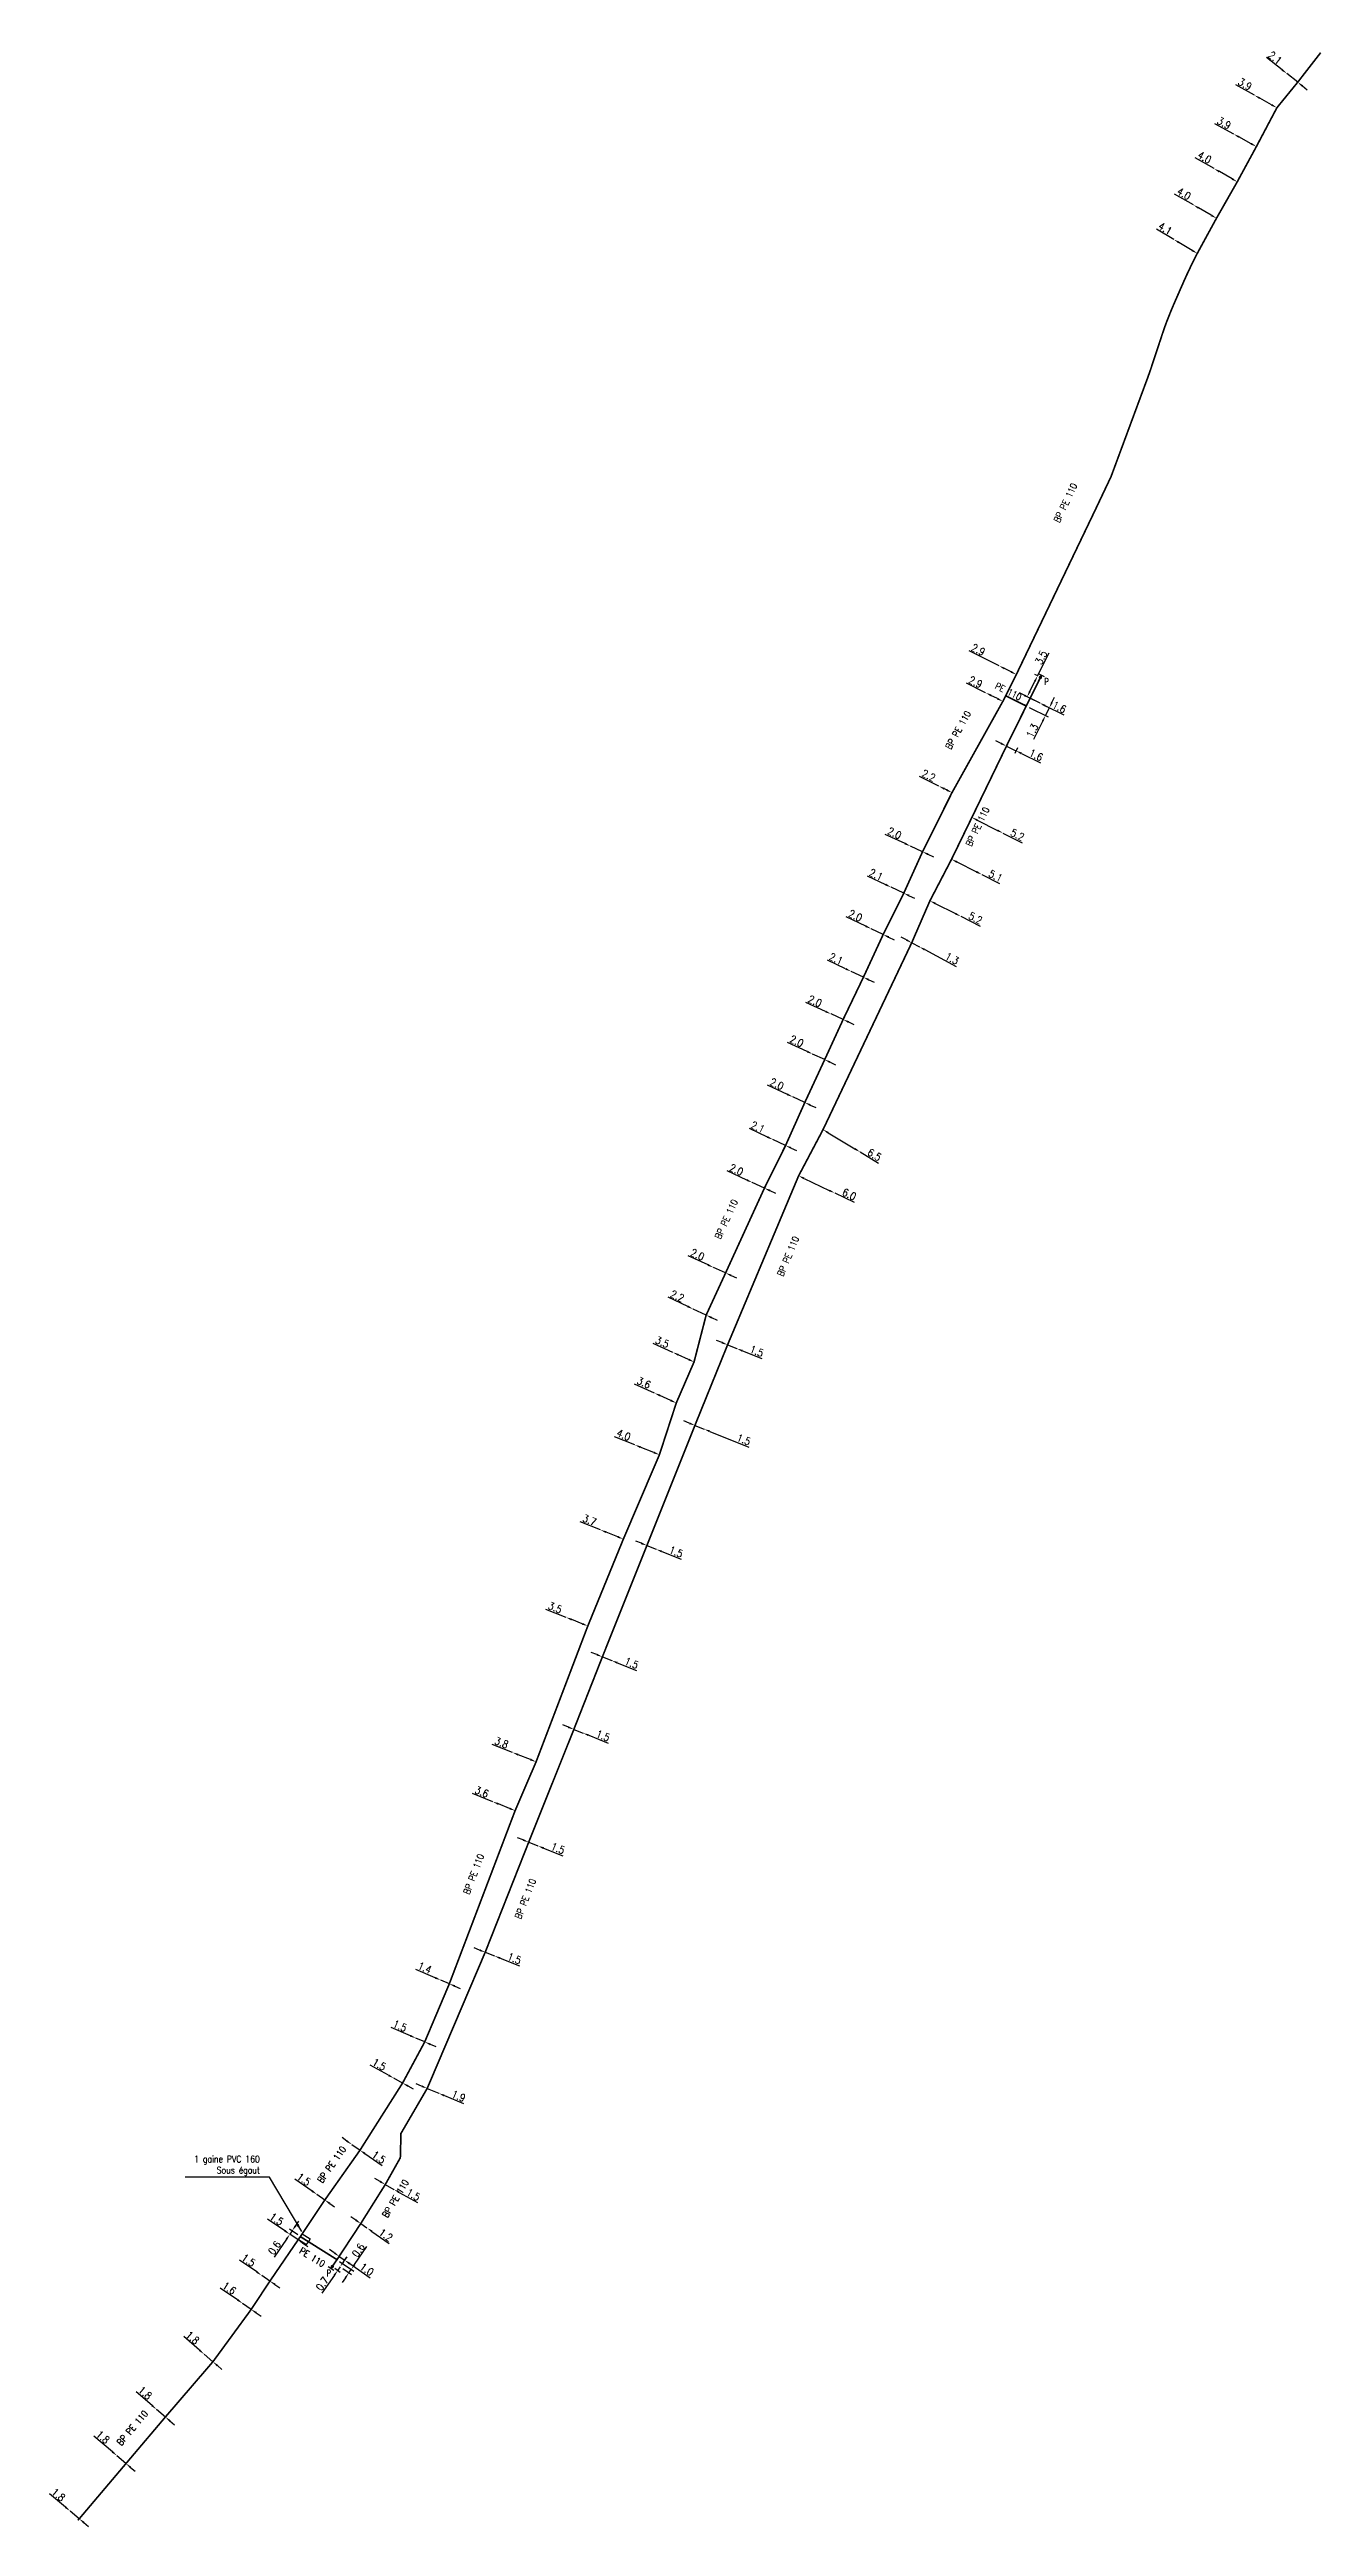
# Model space of a CAD drawing. Header units: millimetres. Extents: x 183997 to 185000, y 126999 to 128004.
# Drawn here: x 184808.9 to 185000.1, y 126999.1 to 127371.3 of the extents above; entities that cross this region are included whole.
import ezdxf
from ezdxf.enums import TextEntityAlignment as Align

# ---------------------------------------------------------------- set-up
doc = ezdxf.new("R2010")
doc.units = ezdxf.units.MM
doc.header["$PDMODE"] = 34
doc.linetypes.add('L_25_PE', pattern=[2000, 1000, 1000])
doc.layers.get('0').update_dxf_attribs({"linetype": 'CONTINUOUS'})
doc.layers.get('DEFPOINTS').update_dxf_attribs({"linetype": 'CONTINUOUS'})
for name, color, linetype in [('L_150', 1, 'CONTINUOUS'), ('L_300', 7, 'CONTINUOUS'), ('L_340', 7, 'CONTINUOUS'), ('L_400', 7, 'CONTINUOUS')]:
    doc.layers.add(name, color=color, linetype=linetype)
doc.styles.add('G_ROMANS', font='ROMANS.SHX', dxfattribs={"width": 0.75})
doc.styles.get("Standard").update_dxf_attribs({"font": 'romans.shx', "width": 0.85})
doc.dimstyles.get("Standard").update_dxf_attribs({"dimtxt": 1.5, "dimasz": 1.2, "dimexe": 0.625, "dimexo": 0.625, "dimgap": 0.25, "dimtad": 1, "dimdec": 1, "dimzin": 0, "dimdsep": 46, "dimtxsty": 'Standard', "dimcen": -0.5, "dimadec": 0, "dimazin": 0, "dimtfac": 1, "dimtdec": 1, "dimtmove": 0, "dimatfit": 3, "dimfxl": 0, "dimtolj": 1, "dimtzin": 0, "dimarcsym": 0})

msp = doc.modelspace()

# ---------------------------------------------------------------- texts
at = {"layer": 'L_150', "linetype": 'L_25_PE', "width": 0.85}
for s, rotation, p in [('BP PE 110', 64.5039, (184961.63, 127303.19)), ('PE 110', 333.6305, (184953.05, 127274.84)), ('BP PE 110', 60.8904, (184945.5, 127269.04)), ('BP PE 110', 64.1373, (184948.41, 127254.52)), ('BP PE 110', 65.4114, (184910.65, 127195.54)), ('BP PE 110', 67.1965, (184919.94, 127189.96)), ('BP PE 110', 69.193, (184872.67, 127097.11)), ('BP PE 110', 68.4419, (184880.45, 127093.4)), ('BP PE 110', 54.749, (184851.32, 127053.46)), ('BP PE 110', 58.9937, (184860.91, 127048.35)), ('PE 110', 327.8358, (184848.4, 127039.53)), ('BP PE 110', 49.7534, (184821.36, 127013.88))]:
    msp.add_text(s, height=1, rotation=rotation, dxfattribs=at).set_placement(p, align=Align.MIDDLE)
at = {"layer": 'L_400', "insert": (184840.52, 127053.29), "char_height": 1, "attachment_point": 6}
msp.add_mtext('1 gaine PVC 160\\PSous égout ', dxfattribs=at)

# ---------------------------------------------------------------- blocks, each defined once
blk = doc.blocks.new('*D225')
at = {"layer": 'DEFPOINTS', "color": 0, "linetype": 'Continuous', "transparency": 16777216}
for p in [(184812, 127001.39), (184812, 127001.39), (184813.37, 127000.23)]:
    blk.add_point(p, dxfattribs=at)
at = {"layer": 'L_150', "color": 0, "linetype": 'Continuous', "lineweight": -2, "transparency": 16777216}
for p, q in [((184811.31, 127001.97), (184808.9, 127003.99)), ((184813.37, 127000.23), (184812, 127001.39)), ((184814.06, 126999.65), (184814.75, 126999.07))]:
    blk.add_line(p, q, dxfattribs=at)
at = {"layer": 'L_150', "color": 0, "linetype": 'Continuous', "transparency": 16777216}
for points in [[(184811.4, 127002.08), (184811.21, 127001.85), (184812, 127001.39)], [(184814.16, 126999.77), (184813.97, 126999.54), (184813.37, 127000.23)]]:
    blk.add_solid(points, dxfattribs=at)
at = {"layer": 'L_150', "color": 0, "linetype": 'Continuous', "transparency": 16777216, "insert": (184810.24, 127003.84), "char_height": 1.125, "attachment_point": 5, "rotation": 319.9312}
blk.add_mtext('\\A1;1.8', dxfattribs=at)
blk = doc.blocks.new('*D226')
at = {"layer": 'DEFPOINTS', "color": 0, "linetype": 'Continuous', "transparency": 16777216}
for p in [(184819.04, 127009.7), (184819.04, 127009.7), (184820.4, 127008.53)]:
    blk.add_point(p, dxfattribs=at)
at = {"layer": 'L_150', "color": 0, "linetype": 'Continuous', "lineweight": -2, "transparency": 16777216}
for p, q in [((184818.35, 127010.29), (184815.58, 127012.66)), ((184820.4, 127008.53), (184819.04, 127009.7)), ((184821.09, 127007.94), (184821.77, 127007.36))]:
    blk.add_line(p, q, dxfattribs=at)
at = {"layer": 'L_150', "color": 0, "linetype": 'Continuous', "transparency": 16777216}
for points in [[(184818.45, 127010.4), (184818.25, 127010.17), (184819.04, 127009.7)], [(184821.18, 127008.06), (184820.99, 127007.83), (184820.4, 127008.53)]]:
    blk.add_solid(points, dxfattribs=at)
at = {"layer": 'L_150', "color": 0, "linetype": 'Continuous', "transparency": 16777216, "insert": (184816.92, 127012.5), "char_height": 1.125, "attachment_point": 5, "rotation": 319.4406}
blk.add_mtext('\\A1;1.8', dxfattribs=at)
blk = doc.blocks.new('*D227')
at = {"layer": 'DEFPOINTS', "color": 0, "linetype": 'Continuous', "transparency": 16777216}
for p in [(184824.99, 127016.66), (184824.99, 127016.66), (184826.32, 127015.52)]:
    blk.add_point(p, dxfattribs=at)
at = {"layer": 'L_150', "color": 0, "linetype": 'Continuous', "lineweight": -2, "transparency": 16777216}
for p, q in [((184824.31, 127017.25), (184821.93, 127019.3)), ((184826.32, 127015.52), (184824.99, 127016.66)), ((184827, 127014.93), (184827.69, 127014.35))]:
    blk.add_line(p, q, dxfattribs=at)
at = {"layer": 'L_150', "color": 0, "linetype": 'Continuous', "transparency": 16777216}
for points in [[(184824.41, 127017.36), (184824.21, 127017.14), (184824.99, 127016.66)], [(184827.1, 127015.05), (184826.91, 127014.82), (184826.32, 127015.52)]]:
    blk.add_solid(points, dxfattribs=at)
at = {"layer": 'L_150', "color": 0, "linetype": 'Continuous', "transparency": 16777216, "insert": (184823.27, 127019.14), "char_height": 1.125, "attachment_point": 5, "rotation": 319.2929}
blk.add_mtext('\\A1;1.8', dxfattribs=at)
blk = doc.blocks.new('*D228')
at = {"layer": 'DEFPOINTS', "color": 0, "linetype": 'Continuous', "transparency": 16777216}
for p in [(184832.14, 127024.97), (184832.14, 127024.97), (184833.47, 127023.83)]:
    blk.add_point(p, dxfattribs=at)
at = {"layer": 'L_150', "color": 0, "linetype": 'Continuous', "lineweight": -2, "transparency": 16777216}
for p, q in [((184831.46, 127025.55), (184829.08, 127027.6)), ((184833.47, 127023.83), (184832.14, 127024.97)), ((184834.15, 127023.24), (184834.83, 127022.65))]:
    blk.add_line(p, q, dxfattribs=at)
at = {"layer": 'L_150', "color": 0, "linetype": 'Continuous', "transparency": 16777216}
for points in [[(184831.55, 127025.67), (184831.36, 127025.44), (184832.14, 127024.97)], [(184834.25, 127023.35), (184834.05, 127023.13), (184833.47, 127023.83)]]:
    blk.add_solid(points, dxfattribs=at)
at = {"layer": 'L_150', "color": 0, "linetype": 'Continuous', "transparency": 16777216, "insert": (184830.41, 127027.44), "char_height": 1.125, "attachment_point": 5, "rotation": 319.2929}
blk.add_mtext('\\A1;1.8', dxfattribs=at)
blk = doc.blocks.new('*D229')
at = {"layer": 'DEFPOINTS', "color": 0, "linetype": 'Continuous', "transparency": 16777216}
for p in [(184837.91, 127032.6), (184837.91, 127032.6), (184839.23, 127031.7)]:
    blk.add_point(p, dxfattribs=at)
at = {"layer": 'L_150', "color": 0, "linetype": 'Continuous', "lineweight": -2, "transparency": 16777216}
for p, q in [((184837.17, 127033.11), (184834.58, 127034.9)), ((184839.23, 127031.7), (184837.91, 127032.6)), ((184839.97, 127031.19), (184840.71, 127030.67))]:
    blk.add_line(p, q, dxfattribs=at)
at = {"layer": 'L_150', "color": 0, "linetype": 'Continuous', "transparency": 16777216}
for points in [[(184837.26, 127033.24), (184837.09, 127032.99), (184837.91, 127032.6)], [(184840.06, 127031.31), (184839.89, 127031.06), (184839.23, 127031.7)]]:
    blk.add_solid(points, dxfattribs=at)
at = {"layer": 'L_150', "color": 0, "linetype": 'Continuous', "transparency": 16777216, "insert": (184835.93, 127034.88), "char_height": 1.125, "attachment_point": 5, "rotation": 325.4267}
blk.add_mtext('\\A1;1.6', dxfattribs=at)
blk = doc.blocks.new('*D230')
at = {"layer": 'DEFPOINTS', "color": 0, "linetype": 'Continuous', "transparency": 16777216}
for p in [(184840.81, 127036.8), (184840.81, 127036.8), (184842.04, 127035.95)]:
    blk.add_point(p, dxfattribs=at)
at = {"layer": 'L_150', "color": 0, "linetype": 'Continuous', "lineweight": -2, "transparency": 16777216}
for p, q in [((184840.07, 127037.32), (184837.48, 127039.1)), ((184842.04, 127035.95), (184840.81, 127036.8)), ((184842.78, 127035.44), (184843.52, 127034.93))]:
    blk.add_line(p, q, dxfattribs=at)
at = {"layer": 'L_150', "color": 0, "linetype": 'Continuous', "transparency": 16777216}
for points in [[(184840.15, 127037.44), (184839.98, 127037.19), (184840.81, 127036.8)], [(184842.87, 127035.57), (184842.7, 127035.32), (184842.04, 127035.95)]]:
    blk.add_solid(points, dxfattribs=at)
at = {"layer": 'L_150', "color": 0, "linetype": 'Continuous', "transparency": 16777216, "insert": (184838.83, 127039.08), "char_height": 1.125, "attachment_point": 5, "rotation": 325.4267}
blk.add_mtext('\\A1;1.5', dxfattribs=at)
blk = doc.blocks.new('*D231')
at = {"layer": 'DEFPOINTS', "color": 0, "linetype": 'Continuous', "transparency": 16777216}
for p in [(184845.03, 127042.98), (184845.03, 127042.98), (184846.27, 127042.14)]:
    blk.add_point(p, dxfattribs=at)
at = {"layer": 'L_150', "color": 0, "linetype": 'Continuous', "lineweight": -2, "transparency": 16777216}
for p, q in [((184844.29, 127043.49), (184841.69, 127045.26)), ((184846.27, 127042.14), (184845.03, 127042.98)), ((184847.01, 127041.63), (184847.75, 127041.12))]:
    blk.add_line(p, q, dxfattribs=at)
at = {"layer": 'L_150', "color": 0, "linetype": 'Continuous', "transparency": 16777216}
for points in [[(184844.37, 127043.62), (184844.2, 127043.37), (184845.03, 127042.98)], [(184847.1, 127041.75), (184846.93, 127041.51), (184846.27, 127042.14)]]:
    blk.add_solid(points, dxfattribs=at)
at = {"layer": 'L_150', "color": 0, "linetype": 'Continuous', "transparency": 16777216, "insert": (184843.04, 127045.25), "char_height": 1.125, "attachment_point": 5, "rotation": 325.6445}
blk.add_mtext('\\A1;1.5', dxfattribs=at)
blk = doc.blocks.new('*D232')
at = {"layer": 'DEFPOINTS', "color": 0, "linetype": 'Continuous', "transparency": 16777216}
for p in [(184849.11, 127048.96), (184849.11, 127048.96), (184850.29, 127048.13)]:
    blk.add_point(p, dxfattribs=at)
at = {"layer": 'L_150', "color": 0, "linetype": 'Continuous', "lineweight": -2, "transparency": 16777216}
for p, q in [((184848.37, 127049.48), (184845.79, 127051.28)), ((184850.29, 127048.13), (184849.11, 127048.96)), ((184851.03, 127047.62), (184851.77, 127047.1))]:
    blk.add_line(p, q, dxfattribs=at)
at = {"layer": 'L_150', "color": 0, "linetype": 'Continuous', "transparency": 16777216}
for points in [[(184848.45, 127049.6), (184848.28, 127049.36), (184849.11, 127048.96)], [(184851.12, 127047.74), (184850.95, 127047.5), (184850.29, 127048.13)]]:
    blk.add_solid(points, dxfattribs=at)
at = {"layer": 'L_150', "color": 0, "linetype": 'Continuous', "transparency": 16777216, "insert": (184847.14, 127051.25), "char_height": 1.125, "attachment_point": 5, "rotation": 325.0616}
blk.add_mtext('\\A1;1.5', dxfattribs=at)
blk = doc.blocks.new('*D233')
at = {"layer": 'DEFPOINTS', "color": 0, "linetype": 'Continuous', "transparency": 16777216}
for p in [(184855.69, 127044.59), (184856.63, 127043.93), (184856.63, 127043.93)]:
    blk.add_point(p, dxfattribs=at)
at = {"layer": 'L_150', "color": 0, "linetype": 'Continuous', "lineweight": -2, "transparency": 16777216}
for p, q in [((184854.95, 127045.11), (184854.22, 127045.62)), ((184855.69, 127044.59), (184856.63, 127043.93)), ((184857.37, 127043.42), (184859.95, 127041.62))]:
    blk.add_line(p, q, dxfattribs=at)
at = {"layer": 'L_150', "color": 0, "linetype": 'Continuous', "transparency": 16777216}
for points in [[(184855.04, 127045.23), (184854.87, 127044.98), (184855.69, 127044.59)], [(184857.46, 127043.54), (184857.29, 127043.29), (184856.63, 127043.93)]]:
    blk.add_solid(points, dxfattribs=at)
at = {"layer": 'L_150', "color": 0, "linetype": 'Continuous', "transparency": 16777216, "insert": (184859.46, 127042.87), "char_height": 1.125, "attachment_point": 5, "rotation": 325.0631}
blk.add_mtext('\\A1;1.2', dxfattribs=at)
blk = doc.blocks.new('*D234')
at = {"layer": 'DEFPOINTS', "color": 0, "linetype": 'Continuous', "transparency": 16777216}
for p in [(184859.38, 127050.46), (184860.68, 127049.73), (184860.68, 127049.73)]:
    blk.add_point(p, dxfattribs=at)
at = {"layer": 'L_150', "color": 0, "linetype": 'Continuous', "lineweight": -2, "transparency": 16777216}
for p, q in [((184858.59, 127050.91), (184857.81, 127051.35)), ((184859.38, 127050.46), (184860.68, 127049.73)), ((184861.47, 127049.28), (184864.2, 127047.74))]:
    blk.add_line(p, q, dxfattribs=at)
at = {"layer": 'L_150', "color": 0, "linetype": 'Continuous', "transparency": 16777216}
for points in [[(184858.67, 127051.04), (184858.52, 127050.78), (184859.38, 127050.46)], [(184861.54, 127049.41), (184861.39, 127049.15), (184860.68, 127049.73)]]:
    blk.add_solid(points, dxfattribs=at)
at = {"layer": 'L_150', "color": 0, "linetype": 'Continuous', "transparency": 16777216, "insert": (184863.59, 127048.94), "char_height": 1.125, "attachment_point": 5, "rotation": 330.5282}
blk.add_mtext('\\A1;1.5', dxfattribs=at)
blk = doc.blocks.new('*D235')
at = {"layer": 'DEFPOINTS', "color": 0, "linetype": 'Continuous', "transparency": 16777216}
for p in [(184865.68, 127064.9), (184867.43, 127064.17), (184867.43, 127064.17)]:
    blk.add_point(p, dxfattribs=at)
at = {"layer": 'L_150', "color": 0, "linetype": 'Continuous', "lineweight": -2, "transparency": 16777216}
for p, q in [((184864.84, 127065.24), (184864.01, 127065.59)), ((184865.68, 127064.9), (184867.43, 127064.17)), ((184868.26, 127063.82), (184871.12, 127062.64))]:
    blk.add_line(p, q, dxfattribs=at)
at = {"layer": 'L_150', "color": 0, "linetype": 'Continuous', "transparency": 16777216}
for points in [[(184864.9, 127065.38), (184864.79, 127065.1), (184865.68, 127064.9)], [(184868.32, 127063.96), (184868.2, 127063.68), (184867.43, 127064.17)]]:
    blk.add_solid(points, dxfattribs=at)
at = {"layer": 'L_150', "color": 0, "linetype": 'Continuous', "transparency": 16777216, "insert": (184870.4, 127063.75), "char_height": 1.125, "attachment_point": 5, "rotation": 337.473}
blk.add_mtext('\\A1;1.9', dxfattribs=at)
blk = doc.blocks.new('*D236')
at = {"layer": 'DEFPOINTS', "color": 0, "linetype": 'Continuous', "transparency": 16777216}
for p in [(184854.35, 127056.48), (184854.35, 127056.48), (184855.58, 127055.62)]:
    blk.add_point(p, dxfattribs=at)
at = {"layer": 'L_150', "color": 0, "linetype": 'Continuous', "lineweight": -2, "transparency": 16777216}
for p, q in [((184853.62, 127056.99), (184852.88, 127057.51)), ((184854.35, 127056.48), (184855.58, 127055.62)), ((184856.32, 127055.1), (184858.9, 127053.3))]:
    blk.add_line(p, q, dxfattribs=at)
at = {"layer": 'L_150', "color": 0, "linetype": 'Continuous', "transparency": 16777216}
for points in [[(184853.7, 127057.12), (184853.53, 127056.87), (184854.35, 127056.48)], [(184856.41, 127055.23), (184856.24, 127054.98), (184855.58, 127055.62)]]:
    blk.add_solid(points, dxfattribs=at)
at = {"layer": 'L_150', "color": 0, "linetype": 'Continuous', "transparency": 16777216, "insert": (184858.41, 127054.56), "char_height": 1.125, "attachment_point": 5, "rotation": 325.0616}
blk.add_mtext('\\A1;1.5', dxfattribs=at)
blk = doc.blocks.new('*D237')
at = {"layer": 'DEFPOINTS', "color": 0, "linetype": 'Continuous', "transparency": 16777216}
for p in [(184860.67, 127066.44), (184860.67, 127066.44), (184861.98, 127065.71)]:
    blk.add_point(p, dxfattribs=at)
at = {"layer": 'L_150', "color": 0, "linetype": 'Continuous', "lineweight": -2, "transparency": 16777216}
for p, q in [((184859.88, 127066.87), (184857.12, 127068.39)), ((184861.98, 127065.71), (184860.67, 127066.44)), ((184862.77, 127065.28), (184863.56, 127064.85))]:
    blk.add_line(p, q, dxfattribs=at)
at = {"layer": 'L_150', "color": 0, "linetype": 'Continuous', "transparency": 16777216}
for points in [[(184859.95, 127067), (184859.8, 127066.74), (184860.67, 127066.44)], [(184862.84, 127065.41), (184862.7, 127065.15), (184861.98, 127065.71)]]:
    blk.add_solid(points, dxfattribs=at)
at = {"layer": 'L_150', "color": 0, "linetype": 'Continuous', "transparency": 16777216, "insert": (184858.47, 127068.5), "char_height": 1.125, "attachment_point": 5, "rotation": 331.1689}
blk.add_mtext('\\A1;1.5', dxfattribs=at)
blk = doc.blocks.new('*D238')
at = {"layer": 'DEFPOINTS', "color": 0, "linetype": 'Continuous', "transparency": 16777216}
for p in [(184863.98, 127072.46), (184863.98, 127072.46), (184865.31, 127071.89)]:
    blk.add_point(p, dxfattribs=at)
at = {"layer": 'L_150', "color": 0, "linetype": 'Continuous', "lineweight": -2, "transparency": 16777216}
for p, q in [((184863.15, 127072.82), (184860.27, 127074.06)), ((184865.31, 127071.89), (184863.98, 127072.46)), ((184866.14, 127071.54), (184866.97, 127071.18))]:
    blk.add_line(p, q, dxfattribs=at)
at = {"layer": 'L_150', "color": 0, "linetype": 'Continuous', "transparency": 16777216}
for points in [[(184863.21, 127072.95), (184863.1, 127072.68), (184863.98, 127072.46)], [(184866.2, 127071.67), (184866.08, 127071.4), (184865.31, 127071.89)]]:
    blk.add_solid(points, dxfattribs=at)
at = {"layer": 'L_150', "color": 0, "linetype": 'Continuous', "transparency": 16777216, "insert": (184861.59, 127074.3), "char_height": 1.125, "attachment_point": 5, "rotation": 336.7808}
blk.add_mtext('\\A1;1.5', dxfattribs=at)
blk = doc.blocks.new('*D239')
at = {"layer": 'DEFPOINTS', "color": 0, "linetype": 'Continuous', "transparency": 16777216}
for p in [(184867.72, 127081.18), (184867.72, 127081.18), (184869.01, 127080.63)]:
    blk.add_point(p, dxfattribs=at)
at = {"layer": 'L_150', "color": 0, "linetype": 'Continuous', "lineweight": -2, "transparency": 16777216}
for p, q in [((184866.89, 127081.53), (184863.96, 127082.79)), ((184869.01, 127080.63), (184867.72, 127081.18)), ((184869.83, 127080.27), (184870.66, 127079.92))]:
    blk.add_line(p, q, dxfattribs=at)
at = {"layer": 'L_150', "color": 0, "linetype": 'Continuous', "transparency": 16777216}
for points in [[(184866.95, 127081.67), (184866.83, 127081.39), (184867.72, 127081.18)], [(184869.89, 127080.41), (184869.78, 127080.13), (184869.01, 127080.63)]]:
    blk.add_solid(points, dxfattribs=at)
at = {"layer": 'L_150', "color": 0, "linetype": 'Continuous', "transparency": 16777216, "insert": (184865.31, 127083.03), "char_height": 1.125, "attachment_point": 5, "rotation": 336.7808}
blk.add_mtext('\\A1;1.4', dxfattribs=at)
blk = doc.blocks.new('*D240')
at = {"layer": 'DEFPOINTS', "color": 0, "linetype": 'Continuous', "transparency": 16777216}
for p in [(184874.4, 127085.36), (184875.8, 127084.81), (184875.8, 127084.81)]:
    blk.add_point(p, dxfattribs=at)
at = {"layer": 'L_150', "color": 0, "linetype": 'Continuous', "lineweight": -2, "transparency": 16777216}
for p, q in [((184873.56, 127085.69), (184872.73, 127086.02)), ((184874.4, 127085.36), (184875.8, 127084.81)), ((184876.63, 127084.48), (184879.56, 127083.32))]:
    blk.add_line(p, q, dxfattribs=at)
at = {"layer": 'L_150', "color": 0, "linetype": 'Continuous', "transparency": 16777216}
for points in [[(184873.62, 127085.83), (184873.51, 127085.55), (184874.4, 127085.36)], [(184876.69, 127084.62), (184876.58, 127084.34), (184875.8, 127084.81)]]:
    blk.add_solid(points, dxfattribs=at)
at = {"layer": 'L_150', "color": 0, "linetype": 'Continuous', "transparency": 16777216, "insert": (184878.79, 127084.43), "char_height": 1.125, "attachment_point": 5, "rotation": 338.4419}
blk.add_mtext('\\A1;1.5', dxfattribs=at)
blk = doc.blocks.new('*D241')
at = {"layer": 'DEFPOINTS', "color": 0, "linetype": 'Continuous', "transparency": 16777216}
for p in [(184880.94, 127101.9), (184882.33, 127101.35), (184882.33, 127101.35)]:
    blk.add_point(p, dxfattribs=at)
at = {"layer": 'L_150', "color": 0, "linetype": 'Continuous', "lineweight": -2, "transparency": 16777216}
for p, q in [((184880.1, 127102.24), (184879.26, 127102.57)), ((184880.94, 127101.9), (184882.33, 127101.35)), ((184883.17, 127101.02), (184886.09, 127099.87))]:
    blk.add_line(p, q, dxfattribs=at)
at = {"layer": 'L_150', "color": 0, "linetype": 'Continuous', "transparency": 16777216}
for points in [[(184880.16, 127102.38), (184880.05, 127102.1), (184880.94, 127101.9)], [(184883.23, 127101.16), (184883.11, 127100.88), (184882.33, 127101.35)]]:
    blk.add_solid(points, dxfattribs=at)
at = {"layer": 'L_150', "color": 0, "linetype": 'Continuous', "transparency": 16777216, "insert": (184885.33, 127100.98), "char_height": 1.125, "attachment_point": 5, "rotation": 338.4419}
blk.add_mtext('\\A1;1.5', dxfattribs=at)
blk = doc.blocks.new('*D242')
at = {"layer": 'DEFPOINTS', "color": 0, "linetype": 'Continuous', "transparency": 16777216}
for p in [(184887.73, 127118.86), (184889.12, 127118.3), (184889.12, 127118.3)]:
    blk.add_point(p, dxfattribs=at)
at = {"layer": 'L_150', "color": 0, "linetype": 'Continuous', "lineweight": -2, "transparency": 16777216}
for p, q in [((184886.9, 127119.2), (184886.06, 127119.53)), ((184887.73, 127118.86), (184889.12, 127118.3)), ((184889.96, 127117.97), (184892.88, 127116.8))]:
    blk.add_line(p, q, dxfattribs=at)
at = {"layer": 'L_150', "color": 0, "linetype": 'Continuous', "transparency": 16777216}
for points in [[(184886.95, 127119.33), (184886.84, 127119.06), (184887.73, 127118.86)], [(184890.01, 127118.11), (184889.9, 127117.83), (184889.12, 127118.3)]]:
    blk.add_solid(points, dxfattribs=at)
at = {"layer": 'L_150', "color": 0, "linetype": 'Continuous', "transparency": 16777216, "insert": (184892.11, 127117.91), "char_height": 1.125, "attachment_point": 5, "rotation": 338.1672}
blk.add_mtext('\\A1;1.5', dxfattribs=at)
blk = doc.blocks.new('*D243')
at = {"layer": 'DEFPOINTS', "color": 0, "linetype": 'Continuous', "transparency": 16777216}
for p in [(184892.02, 127129.76), (184893.42, 127129.2), (184893.42, 127129.2)]:
    blk.add_point(p, dxfattribs=at)
at = {"layer": 'L_150', "color": 0, "linetype": 'Continuous', "lineweight": -2, "transparency": 16777216}
for p, q in [((184891.19, 127130.09), (184890.35, 127130.43)), ((184892.02, 127129.76), (184893.42, 127129.2)), ((184894.25, 127128.87), (184897.17, 127127.7))]:
    blk.add_line(p, q, dxfattribs=at)
at = {"layer": 'L_150', "color": 0, "linetype": 'Continuous', "transparency": 16777216}
for points in [[(184891.24, 127130.23), (184891.13, 127129.95), (184892.02, 127129.76)], [(184894.31, 127129.01), (184894.2, 127128.73), (184893.42, 127129.2)]]:
    blk.add_solid(points, dxfattribs=at)
at = {"layer": 'L_150', "color": 0, "linetype": 'Continuous', "transparency": 16777216, "insert": (184896.41, 127128.81), "char_height": 1.125, "attachment_point": 5, "rotation": 338.2056}
blk.add_mtext('\\A1;1.5', dxfattribs=at)
blk = doc.blocks.new('*D244')
at = {"layer": 'DEFPOINTS', "color": 0, "linetype": 'Continuous', "transparency": 16777216}
for p in [(184898.71, 127146.49), (184900.11, 127145.93), (184900.11, 127145.93)]:
    blk.add_point(p, dxfattribs=at)
at = {"layer": 'L_150', "color": 0, "linetype": 'Continuous', "lineweight": -2, "transparency": 16777216}
for p, q in [((184897.88, 127146.82), (184897.04, 127147.15)), ((184898.71, 127146.49), (184900.11, 127145.93)), ((184900.94, 127145.59), (184903.86, 127144.43))]:
    blk.add_line(p, q, dxfattribs=at)
at = {"layer": 'L_150', "color": 0, "linetype": 'Continuous', "transparency": 16777216}
for points in [[(184897.93, 127146.96), (184897.82, 127146.68), (184898.71, 127146.49)], [(184901, 127145.73), (184900.89, 127145.46), (184900.11, 127145.93)]]:
    blk.add_solid(points, dxfattribs=at)
at = {"layer": 'L_150', "color": 0, "linetype": 'Continuous', "transparency": 16777216, "insert": (184903.1, 127145.54), "char_height": 1.125, "attachment_point": 5, "rotation": 338.2149}
blk.add_mtext('\\A1;1.5', dxfattribs=at)
blk = doc.blocks.new('*D245')
at = {"layer": 'DEFPOINTS', "color": 0, "linetype": 'Continuous', "transparency": 16777216}
for p in [(184905.93, 127164.54), (184907.32, 127163.98), (184907.32, 127163.98)]:
    blk.add_point(p, dxfattribs=at)
at = {"layer": 'L_150', "color": 0, "linetype": 'Continuous', "lineweight": -2, "transparency": 16777216}
for p, q in [((184905.09, 127164.87), (184904.26, 127165.21)), ((184905.93, 127164.54), (184907.32, 127163.98)), ((184908.16, 127163.65), (184914.05, 127161.29))]:
    blk.add_line(p, q, dxfattribs=at)
at = {"layer": 'L_150', "color": 0, "linetype": 'Continuous', "transparency": 16777216}
for points in [[(184905.15, 127165.01), (184905.04, 127164.73), (184905.93, 127164.54)], [(184908.21, 127163.79), (184908.1, 127163.51), (184907.32, 127163.98)]]:
    blk.add_solid(points, dxfattribs=at)
at = {"layer": 'L_150', "color": 0, "linetype": 'Continuous', "transparency": 16777216, "insert": (184913.28, 127162.41), "char_height": 1.125, "attachment_point": 5, "rotation": 338.2149}
blk.add_mtext('\\A1;1.5', dxfattribs=at)
blk = doc.blocks.new('*D246')
at = {"layer": 'DEFPOINTS', "color": 0, "linetype": 'Continuous', "transparency": 16777216}
for p in [(184910.84, 127176.65), (184912.23, 127176.09), (184912.23, 127176.09)]:
    blk.add_point(p, dxfattribs=at)
at = {"layer": 'L_150', "color": 0, "linetype": 'Continuous', "lineweight": -2, "transparency": 16777216}
for p, q in [((184910.01, 127176.98), (184909.17, 127177.31)), ((184910.84, 127176.65), (184912.23, 127176.09)), ((184913.07, 127175.75), (184915.99, 127174.58))]:
    blk.add_line(p, q, dxfattribs=at)
at = {"layer": 'L_150', "color": 0, "linetype": 'Continuous', "transparency": 16777216}
for points in [[(184910.06, 127177.12), (184909.95, 127176.84), (184910.84, 127176.65)], [(184913.13, 127175.89), (184913.01, 127175.61), (184912.23, 127176.09)]]:
    blk.add_solid(points, dxfattribs=at)
at = {"layer": 'L_150', "color": 0, "linetype": 'Continuous', "transparency": 16777216, "insert": (184915.22, 127175.7), "char_height": 1.125, "attachment_point": 5, "rotation": 338.1618}
blk.add_mtext('\\A1;1.5', dxfattribs=at)
blk = doc.blocks.new('*D247')
at = {"layer": 'DEFPOINTS', "color": 0, "linetype": 'Continuous', "transparency": 16777216}
for p in [(184875.55, 127107.99), (184875.55, 127107.99), (184878.9, 127106.65)]:
    blk.add_point(p, dxfattribs=at)
at = {"layer": 'L_150', "color": 0, "linetype": 'Continuous', "lineweight": -2, "transparency": 16777216}
for p, q in [((184875.55, 127107.99), (184872.51, 127109.21)), ((184878.06, 127106.98), (184876.39, 127107.65))]:
    blk.add_line(p, q, dxfattribs=at)
at = {"layer": 'L_150', "color": 0, "linetype": 'Continuous', "transparency": 16777216}
for points in [[(184876.45, 127107.79), (184876.33, 127107.51), (184875.55, 127107.99)], [(184878.12, 127107.12), (184878.01, 127106.84), (184878.9, 127106.65)]]:
    blk.add_solid(points, dxfattribs=at)
at = {"layer": 'L_150', "color": 0, "linetype": 'Continuous', "transparency": 16777216, "insert": (184873.89, 127109.46), "char_height": 1.125, "attachment_point": 5, "rotation": 338.1633}
blk.add_mtext('\\A1;3.6', dxfattribs=at)
blk = doc.blocks.new('*D248')
at = {"layer": 'DEFPOINTS', "color": 0, "linetype": 'Continuous', "transparency": 16777216}
for p in [(184878.52, 127115.39), (184878.52, 127115.39), (184882.05, 127113.98)]:
    blk.add_point(p, dxfattribs=at)
at = {"layer": 'L_150', "color": 0, "linetype": 'Continuous', "lineweight": -2, "transparency": 16777216}
for p, q in [((184878.52, 127115.39), (184875.47, 127116.6)), ((184881.21, 127114.32), (184879.36, 127115.05))]:
    blk.add_line(p, q, dxfattribs=at)
at = {"layer": 'L_150', "color": 0, "linetype": 'Continuous', "transparency": 16777216}
for points in [[(184879.41, 127115.19), (184879.3, 127114.91), (184878.52, 127115.39)], [(184881.27, 127114.46), (184881.16, 127114.18), (184882.05, 127113.98)]]:
    blk.add_solid(points, dxfattribs=at)
at = {"layer": 'L_150', "color": 0, "linetype": 'Continuous', "transparency": 16777216, "insert": (184876.85, 127116.85), "char_height": 1.125, "attachment_point": 5, "rotation": 338.3472}
blk.add_mtext('\\A1;3.8', dxfattribs=at)
blk = doc.blocks.new('*D249')
at = {"layer": 'DEFPOINTS', "color": 0, "linetype": 'Continuous', "transparency": 16777216}
for p in [(184886.58, 127135.69), (184886.58, 127135.69), (184889.83, 127134.4)]:
    blk.add_point(p, dxfattribs=at)
at = {"layer": 'L_150', "color": 0, "linetype": 'Continuous', "lineweight": -2, "transparency": 16777216}
for p, q in [((184886.58, 127135.69), (184883.53, 127136.9)), ((184889, 127134.73), (184887.42, 127135.36))]:
    blk.add_line(p, q, dxfattribs=at)
at = {"layer": 'L_150', "color": 0, "linetype": 'Continuous', "transparency": 16777216}
for points in [[(184887.47, 127135.5), (184887.36, 127135.22), (184886.58, 127135.69)], [(184889.05, 127134.87), (184888.94, 127134.59), (184889.83, 127134.4)]]:
    blk.add_solid(points, dxfattribs=at)
at = {"layer": 'L_150', "color": 0, "linetype": 'Continuous', "transparency": 16777216, "insert": (184884.91, 127137.16), "char_height": 1.125, "attachment_point": 5, "rotation": 338.3472}
blk.add_mtext('\\A1;3.5', dxfattribs=at)
blk = doc.blocks.new('*D250')
at = {"layer": 'DEFPOINTS', "color": 0, "linetype": 'Continuous', "transparency": 16777216}
for p in [(184891.74, 127148.83), (184891.74, 127148.83), (184895.17, 127147.45)]:
    blk.add_point(p, dxfattribs=at)
at = {"layer": 'L_150', "color": 0, "linetype": 'Continuous', "lineweight": -2, "transparency": 16777216}
for p, q in [((184891.74, 127148.83), (184888.69, 127150.06)), ((184894.33, 127147.79), (184892.57, 127148.5))]:
    blk.add_line(p, q, dxfattribs=at)
at = {"layer": 'L_150', "color": 0, "linetype": 'Continuous', "transparency": 16777216}
for points in [[(184892.63, 127148.64), (184892.52, 127148.36), (184891.74, 127148.83)], [(184894.39, 127147.93), (184894.28, 127147.65), (184895.17, 127147.45)]]:
    blk.add_solid(points, dxfattribs=at)
at = {"layer": 'L_150', "color": 0, "linetype": 'Continuous', "transparency": 16777216, "insert": (184890.08, 127150.31), "char_height": 1.125, "attachment_point": 5, "rotation": 338.0917}
blk.add_mtext('\\A1;3.7', dxfattribs=at)
blk = doc.blocks.new('*D251')
at = {"layer": 'DEFPOINTS', "color": 0, "linetype": 'Continuous', "transparency": 16777216}
for p in [(184896.88, 127161.62), (184896.88, 127161.62), (184900.59, 127160.13)]:
    blk.add_point(p, dxfattribs=at)
at = {"layer": 'L_150', "color": 0, "linetype": 'Continuous', "lineweight": -2, "transparency": 16777216}
for p, q in [((184896.88, 127161.62), (184893.84, 127162.84)), ((184899.76, 127160.46), (184897.71, 127161.29))]:
    blk.add_line(p, q, dxfattribs=at)
at = {"layer": 'L_150', "color": 0, "linetype": 'Continuous', "transparency": 16777216}
for points in [[(184897.77, 127161.42), (184897.66, 127161.15), (184896.88, 127161.62)], [(184899.81, 127160.6), (184899.7, 127160.33), (184900.59, 127160.13)]]:
    blk.add_solid(points, dxfattribs=at)
at = {"layer": 'L_150', "color": 0, "linetype": 'Continuous', "transparency": 16777216, "insert": (184895.22, 127163.1), "char_height": 1.125, "attachment_point": 5, "rotation": 338.0917}
blk.add_mtext('\\A1;4.0', dxfattribs=at)
blk = doc.blocks.new('*D252')
at = {"layer": 'DEFPOINTS', "color": 0, "linetype": 'Continuous', "transparency": 16777216}
for p in [(184899.85, 127169.4), (184899.85, 127169.4), (184903.13, 127167.92)]:
    blk.add_point(p, dxfattribs=at)
at = {"layer": 'L_150', "color": 0, "linetype": 'Continuous', "lineweight": -2, "transparency": 16777216}
for p, q in [((184899.85, 127169.4), (184896.86, 127170.75)), ((184902.31, 127168.29), (184900.67, 127169.03))]:
    blk.add_line(p, q, dxfattribs=at)
at = {"layer": 'L_150', "color": 0, "linetype": 'Continuous', "transparency": 16777216}
for points in [[(184900.73, 127169.17), (184900.6, 127168.89), (184899.85, 127169.4)], [(184902.37, 127168.42), (184902.24, 127168.15), (184903.13, 127167.92)]]:
    blk.add_solid(points, dxfattribs=at)
at = {"layer": 'L_150', "color": 0, "linetype": 'Continuous', "transparency": 16777216, "insert": (184898.25, 127170.95), "char_height": 1.125, "attachment_point": 5, "rotation": 335.6504}
blk.add_mtext('\\A1;3.6', dxfattribs=at)
blk = doc.blocks.new('*D253')
at = {"layer": 'DEFPOINTS', "color": 0, "linetype": 'Continuous', "transparency": 16777216}
for p in [(184902.61, 127175.52), (184902.61, 127175.52), (184905.8, 127174.08)]:
    blk.add_point(p, dxfattribs=at)
at = {"layer": 'L_150', "color": 0, "linetype": 'Continuous', "lineweight": -2, "transparency": 16777216}
for p, q in [((184902.61, 127175.52), (184899.63, 127176.87)), ((184904.98, 127174.45), (184903.43, 127175.15))]:
    blk.add_line(p, q, dxfattribs=at)
at = {"layer": 'L_150', "color": 0, "linetype": 'Continuous', "transparency": 16777216}
for points in [[(184903.5, 127175.28), (184903.37, 127175.01), (184902.61, 127175.52)], [(184905.04, 127174.58), (184904.92, 127174.31), (184905.8, 127174.08)]]:
    blk.add_solid(points, dxfattribs=at)
at = {"layer": 'L_150', "color": 0, "linetype": 'Continuous', "transparency": 16777216, "insert": (184901.02, 127177.06), "char_height": 1.125, "attachment_point": 5, "rotation": 335.6504}
blk.add_mtext('\\A1;3.5', dxfattribs=at)
blk = doc.blocks.new('*D254')
at = {"layer": 'DEFPOINTS', "color": 0, "linetype": 'Continuous', "transparency": 16777216}
for p in [(184905.67, 127182.03), (184905.67, 127182.03), (184907.62, 127181.12)]:
    blk.add_point(p, dxfattribs=at)
at = {"layer": 'L_150', "color": 0, "linetype": 'Continuous', "lineweight": -2, "transparency": 16777216}
for p, q in [((184904.86, 127182.41), (184901.89, 127183.81)), ((184907.62, 127181.12), (184905.67, 127182.03)), ((184908.43, 127180.74), (184909.25, 127180.35))]:
    blk.add_line(p, q, dxfattribs=at)
at = {"layer": 'L_150', "color": 0, "linetype": 'Continuous', "transparency": 16777216}
for points in [[(184904.92, 127182.55), (184904.79, 127182.28), (184905.67, 127182.03)], [(184908.5, 127180.87), (184908.37, 127180.6), (184907.62, 127181.12)]]:
    blk.add_solid(points, dxfattribs=at)
at = {"layer": 'L_150', "color": 0, "linetype": 'Continuous', "transparency": 16777216, "insert": (184903.28, 127183.98), "char_height": 1.125, "attachment_point": 5, "rotation": 334.8577}
blk.add_mtext('\\A1;2.2', dxfattribs=at)
blk = doc.blocks.new('*D255')
at = {"layer": 'DEFPOINTS', "color": 0, "linetype": 'Continuous', "transparency": 16777216}
for p in [(184852.12, 127039.17), (184852.61, 127038.1), (184853.91, 127037.2)]:
    blk.add_point(p, dxfattribs=at)
at = {"layer": 'L_150', "color": 0, "linetype": 'Continuous', "lineweight": -2, "transparency": 16777216}
for p, q in [((184852.51, 127038.9), (184854.63, 127037.43)), ((184854.76, 127038.44), (184856.62, 127041.14)), ((184853.4, 127036.46), (184852.88, 127035.72)), ((184852.99, 127037.84), (184854.29, 127036.94)), ((184853.91, 127037.2), (184854.25, 127037.7))]:
    blk.add_line(p, q, dxfattribs=at)
at = {"layer": 'L_150', "color": 0, "linetype": 'Continuous', "transparency": 16777216}
for points in [[(184854.64, 127038.52), (184854.88, 127038.35), (184854.25, 127037.7)], [(184853.27, 127036.55), (184853.52, 127036.38), (184853.91, 127037.2)]]:
    blk.add_solid(points, dxfattribs=at)
at = {"layer": 'L_150', "color": 0, "linetype": 'Continuous', "transparency": 16777216, "insert": (184855.33, 127040.58), "char_height": 1.125, "attachment_point": 5, "rotation": 55.3561}
blk.add_mtext('\\A1;0.6', dxfattribs=at)
blk = doc.blocks.new('*D256')
at = {"layer": 'DEFPOINTS', "color": 0, "linetype": 'Continuous', "transparency": 16777216}
for p in [(184852.12, 127039.17), (184852.95, 127038.6), (184853.29, 127039.09)]:
    blk.add_point(p, dxfattribs=at)
at = {"layer": 'L_150', "color": 0, "linetype": 'Continuous', "lineweight": -2, "transparency": 16777216}
for p, q in [((184851.72, 127040.17), (184850.98, 127040.68)), ((184852.39, 127039.55), (184852.73, 127040.04)), ((184852.46, 127039.66), (184853.29, 127039.09)), ((184853.21, 127038.98), (184853.55, 127039.48)), ((184854.03, 127038.58), (184857.11, 127036.45))]:
    blk.add_line(p, q, dxfattribs=at)
at = {"layer": 'L_150', "color": 0, "linetype": 'Continuous', "transparency": 16777216}
for points in [[(184851.81, 127040.29), (184851.64, 127040.05), (184852.46, 127039.66)], [(184854.11, 127038.7), (184853.94, 127038.45), (184853.29, 127039.09)]]:
    blk.add_solid(points, dxfattribs=at)
at = {"layer": 'L_150', "color": 0, "linetype": 'Continuous', "transparency": 16777216, "insert": (184856.61, 127037.7), "char_height": 1.125, "attachment_point": 5, "rotation": 325.3561}
blk.add_mtext('\\A1;1.0', dxfattribs=at)
blk = doc.blocks.new('*D257')
at = {"layer": 'DEFPOINTS', "color": 0, "linetype": 'Continuous', "transparency": 16777216}
for p in [(184851.41, 127038.14), (184852.61, 127038.1), (184852.61, 127038.1)]:
    blk.add_point(p, dxfattribs=at)
at = {"layer": 'L_300', "color": 0, "linetype": 'Continuous', "lineweight": -2, "transparency": 16777216}
for p, q in [((184853.12, 127038.84), (184853.63, 127039.58)), ((184851.73, 127036.83), (184849.86, 127034.13)), ((184851.8, 127037.87), (184852.62, 127037.3)), ((184852.61, 127038.1), (184852.24, 127037.57))]:
    blk.add_line(p, q, dxfattribs=at)
at = {"layer": 'L_300', "color": 0, "linetype": 'Continuous', "transparency": 16777216}
for points in [[(184852.99, 127038.93), (184853.24, 127038.76), (184852.61, 127038.1)], [(184851.6, 127036.91), (184851.85, 127036.74), (184852.24, 127037.57)]]:
    blk.add_solid(points, dxfattribs=at)
at = {"layer": 'L_300', "color": 0, "linetype": 'Continuous', "transparency": 16777216, "insert": (184849.92, 127035.54), "char_height": 1.125, "attachment_point": 5, "rotation": 55.3561}
blk.add_mtext('\\A1;0.7', dxfattribs=at)
blk = doc.blocks.new('*D258')
at = {"layer": 'DEFPOINTS', "color": 0, "linetype": 'Continuous', "transparency": 16777216}
for p in [(184845.03, 127042.98), (184845.03, 127042.98), (184846.6, 127042.64)]:
    blk.add_point(p, dxfattribs=at)
at = {"layer": 'L_150', "color": 0, "linetype": 'Continuous', "lineweight": -2, "transparency": 16777216}
for p, q in [((184844.52, 127042.24), (184842.68, 127039.53)), ((184846.22, 127042.9), (184844.98, 127043.74)), ((184845.37, 127043.48), (184845.03, 127042.98)), ((184845.88, 127044.22), (184846.38, 127044.97))]:
    blk.add_line(p, q, dxfattribs=at)
at = {"layer": 'L_150', "color": 0, "linetype": 'Continuous', "transparency": 16777216}
for points in [[(184844.4, 127042.32), (184844.65, 127042.16), (184845.03, 127042.98)], [(184845.75, 127044.31), (184846, 127044.14), (184845.37, 127043.48)]]:
    blk.add_solid(points, dxfattribs=at)
at = {"layer": 'L_150', "color": 0, "linetype": 'Continuous', "transparency": 16777216, "insert": (184842.73, 127040.94), "char_height": 1.125, "attachment_point": 5, "rotation": 55.7318}
blk.add_mtext('\\A1;0.6', dxfattribs=at)
blk = doc.blocks.new('*D259')
at = {"layer": 'DEFPOINTS', "color": 0, "linetype": 'Continuous', "transparency": 16777216}
for p in [(184908.73, 127188.28), (184908.73, 127188.28), (184910.54, 127187.45)]:
    blk.add_point(p, dxfattribs=at)
at = {"layer": 'L_150', "color": 0, "linetype": 'Continuous', "lineweight": -2, "transparency": 16777216}
for p, q in [((184907.91, 127188.66), (184904.93, 127190.02)), ((184910.54, 127187.45), (184908.73, 127188.28)), ((184911.36, 127187.08), (184912.18, 127186.7))]:
    blk.add_line(p, q, dxfattribs=at)
at = {"layer": 'L_150', "color": 0, "linetype": 'Continuous', "transparency": 16777216}
for points in [[(184907.97, 127188.79), (184907.84, 127188.52), (184908.73, 127188.28)], [(184911.42, 127187.21), (184911.3, 127186.94), (184910.54, 127187.45)]]:
    blk.add_solid(points, dxfattribs=at)
at = {"layer": 'L_150', "color": 0, "linetype": 'Continuous', "transparency": 16777216, "insert": (184906.32, 127190.21), "char_height": 1.125, "attachment_point": 5, "rotation": 335.4114}
blk.add_mtext('\\A1;2.0', dxfattribs=at)
blk = doc.blocks.new('*D260')
at = {"layer": 'DEFPOINTS', "color": 0, "linetype": 'Continuous', "transparency": 16777216}
for p in [(184914.56, 127201.04), (184914.56, 127201.04), (184916.38, 127200.2)]:
    blk.add_point(p, dxfattribs=at)
at = {"layer": 'L_150', "color": 0, "linetype": 'Continuous', "lineweight": -2, "transparency": 16777216}
for p, q in [((184913.74, 127201.41), (184910.76, 127202.78)), ((184916.38, 127200.2), (184914.56, 127201.04)), ((184917.2, 127199.83), (184918.02, 127199.46))]:
    blk.add_line(p, q, dxfattribs=at)
at = {"layer": 'L_150', "color": 0, "linetype": 'Continuous', "transparency": 16777216}
for points in [[(184913.81, 127201.55), (184913.68, 127201.28), (184914.56, 127201.04)], [(184917.26, 127199.97), (184917.14, 127199.69), (184916.38, 127200.2)]]:
    blk.add_solid(points, dxfattribs=at)
at = {"layer": 'L_150', "color": 0, "linetype": 'Continuous', "transparency": 16777216, "insert": (184912.16, 127202.96), "char_height": 1.125, "attachment_point": 5, "rotation": 335.4114}
blk.add_mtext('\\A1;2.0', dxfattribs=at)
blk = doc.blocks.new('*D261')
at = {"layer": 'DEFPOINTS', "color": 0, "linetype": 'Continuous', "transparency": 16777216}
for p in [(184917.66, 127207.5), (184917.66, 127207.5), (184919.56, 127206.61)]:
    blk.add_point(p, dxfattribs=at)
at = {"layer": 'L_150', "color": 0, "linetype": 'Continuous', "lineweight": -2, "transparency": 16777216}
for p, q in [((184916.84, 127207.88), (184914.12, 127209.14)), ((184919.56, 127206.61), (184917.66, 127207.5)), ((184920.38, 127206.23), (184921.19, 127205.85))]:
    blk.add_line(p, q, dxfattribs=at)
at = {"layer": 'L_150', "color": 0, "linetype": 'Continuous', "transparency": 16777216}
for points in [[(184916.91, 127208.01), (184916.78, 127207.74), (184917.66, 127207.5)], [(184920.44, 127206.37), (184920.32, 127206.1), (184919.56, 127206.61)]]:
    blk.add_solid(points, dxfattribs=at)
at = {"layer": 'L_150', "color": 0, "linetype": 'Continuous', "transparency": 16777216, "insert": (184915.39, 127209.38), "char_height": 1.125, "attachment_point": 5, "rotation": 335.0595}
blk.add_mtext('\\A1;2.1', dxfattribs=at)
blk = doc.blocks.new('*D262')
at = {"layer": 'DEFPOINTS', "color": 0, "linetype": 'Continuous', "transparency": 16777216}
for p in [(184920.64, 127213.91), (184920.64, 127213.91), (184922.45, 127213.07)]:
    blk.add_point(p, dxfattribs=at)
at = {"layer": 'L_150', "color": 0, "linetype": 'Continuous', "lineweight": -2, "transparency": 16777216}
for p, q in [((184919.83, 127214.29), (184916.85, 127215.67)), ((184922.45, 127213.07), (184920.64, 127213.91)), ((184923.27, 127212.69), (184924.09, 127212.31))]:
    blk.add_line(p, q, dxfattribs=at)
at = {"layer": 'L_150', "color": 0, "linetype": 'Continuous', "transparency": 16777216}
for points in [[(184919.89, 127214.43), (184919.76, 127214.16), (184920.64, 127213.91)], [(184923.33, 127212.83), (184923.21, 127212.55), (184922.45, 127213.07)]]:
    blk.add_solid(points, dxfattribs=at)
at = {"layer": 'L_150', "color": 0, "linetype": 'Continuous', "transparency": 16777216, "insert": (184918.25, 127215.85), "char_height": 1.125, "attachment_point": 5, "rotation": 335.0595}
blk.add_mtext('\\A1;2.0', dxfattribs=at)
blk = doc.blocks.new('*D263')
at = {"layer": 'DEFPOINTS', "color": 0, "linetype": 'Continuous', "transparency": 16777216}
for p in [(184923.63, 127220.35), (184923.63, 127220.35), (184925.44, 127219.51)]:
    blk.add_point(p, dxfattribs=at)
at = {"layer": 'L_150', "color": 0, "linetype": 'Continuous', "lineweight": -2, "transparency": 16777216}
for p, q in [((184922.81, 127220.73), (184919.83, 127222.11)), ((184925.44, 127219.51), (184923.63, 127220.35)), ((184926.26, 127219.13), (184927.07, 127218.75))]:
    blk.add_line(p, q, dxfattribs=at)
at = {"layer": 'L_150', "color": 0, "linetype": 'Continuous', "transparency": 16777216}
for points in [[(184922.87, 127220.86), (184922.75, 127220.59), (184923.63, 127220.35)], [(184926.32, 127219.26), (184926.19, 127218.99), (184925.44, 127219.51)]]:
    blk.add_solid(points, dxfattribs=at)
at = {"layer": 'L_150', "color": 0, "linetype": 'Continuous', "transparency": 16777216, "insert": (184921.23, 127222.29), "char_height": 1.125, "attachment_point": 5, "rotation": 335.1213}
blk.add_mtext('\\A1;2.0', dxfattribs=at)
blk = doc.blocks.new('*D264')
at = {"layer": 'DEFPOINTS', "color": 0, "linetype": 'Continuous', "transparency": 16777216}
for p in [(184926.39, 127226.37), (184926.39, 127226.37), (184928.21, 127225.54)]:
    blk.add_point(p, dxfattribs=at)
at = {"layer": 'L_150', "color": 0, "linetype": 'Continuous', "lineweight": -2, "transparency": 16777216}
for p, q in [((184925.57, 127226.75), (184922.59, 127228.11)), ((184928.21, 127225.54), (184926.39, 127226.37)), ((184929.02, 127225.17), (184929.84, 127224.79))]:
    blk.add_line(p, q, dxfattribs=at)
at = {"layer": 'L_150', "color": 0, "linetype": 'Continuous', "transparency": 16777216}
for points in [[(184925.63, 127226.88), (184925.51, 127226.61), (184926.39, 127226.37)], [(184929.09, 127225.3), (184928.96, 127225.03), (184928.21, 127225.54)]]:
    blk.add_solid(points, dxfattribs=at)
at = {"layer": 'L_150', "color": 0, "linetype": 'Continuous', "transparency": 16777216, "insert": (184923.98, 127228.3), "char_height": 1.125, "attachment_point": 5, "rotation": 335.3759}
blk.add_mtext('\\A1;2.0', dxfattribs=at)
blk = doc.blocks.new('*D265')
at = {"layer": 'DEFPOINTS', "color": 0, "linetype": 'Continuous', "transparency": 16777216}
for p in [(184929.41, 127232.77), (184929.41, 127232.77), (184931.26, 127231.89)]:
    blk.add_point(p, dxfattribs=at)
at = {"layer": 'L_150', "color": 0, "linetype": 'Continuous', "lineweight": -2, "transparency": 16777216}
for p, q in [((184928.59, 127233.15), (184925.87, 127234.44)), ((184931.26, 127231.89), (184929.41, 127232.77)), ((184932.07, 127231.51), (184932.89, 127231.13))]:
    blk.add_line(p, q, dxfattribs=at)
at = {"layer": 'L_150', "color": 0, "linetype": 'Continuous', "transparency": 16777216}
for points in [[(184928.66, 127233.29), (184928.53, 127233.02), (184929.41, 127232.77)], [(184932.14, 127231.65), (184932.01, 127231.37), (184931.26, 127231.89)]]:
    blk.add_solid(points, dxfattribs=at)
at = {"layer": 'L_150', "color": 0, "linetype": 'Continuous', "transparency": 16777216, "insert": (184927.15, 127234.66), "char_height": 1.125, "attachment_point": 5, "rotation": 334.7384}
blk.add_mtext('\\A1;2.1', dxfattribs=at)
blk = doc.blocks.new('*D266')
at = {"layer": 'DEFPOINTS', "color": 0, "linetype": 'Continuous', "transparency": 16777216}
for p in [(184932.43, 127239.18), (184932.43, 127239.18), (184934.23, 127238.31)]:
    blk.add_point(p, dxfattribs=at)
at = {"layer": 'L_150', "color": 0, "linetype": 'Continuous', "lineweight": -2, "transparency": 16777216}
for p, q in [((184931.62, 127239.57), (184928.66, 127240.99)), ((184934.23, 127238.31), (184932.43, 127239.18)), ((184935.05, 127237.92), (184935.86, 127237.53))]:
    blk.add_line(p, q, dxfattribs=at)
at = {"layer": 'L_150', "color": 0, "linetype": 'Continuous', "transparency": 16777216}
for points in [[(184931.68, 127239.7), (184931.55, 127239.43), (184932.43, 127239.18)], [(184935.11, 127238.06), (184934.98, 127237.79), (184934.23, 127238.31)]]:
    blk.add_solid(points, dxfattribs=at)
at = {"layer": 'L_150', "color": 0, "linetype": 'Continuous', "transparency": 16777216, "insert": (184930.06, 127241.15), "char_height": 1.125, "attachment_point": 5, "rotation": 334.3586}
blk.add_mtext('\\A1;2.0', dxfattribs=at)
blk = doc.blocks.new('*D267')
at = {"layer": 'DEFPOINTS', "color": 0, "linetype": 'Continuous', "transparency": 16777216}
for p in [(184935.43, 127245.42), (184935.43, 127245.42), (184937.33, 127244.53)]:
    blk.add_point(p, dxfattribs=at)
at = {"layer": 'L_150', "color": 0, "linetype": 'Continuous', "lineweight": -2, "transparency": 16777216}
for p, q in [((184934.61, 127245.8), (184931.89, 127247.08)), ((184937.33, 127244.53), (184935.43, 127245.42)), ((184938.14, 127244.14), (184938.96, 127243.76))]:
    blk.add_line(p, q, dxfattribs=at)
at = {"layer": 'L_150', "color": 0, "linetype": 'Continuous', "transparency": 16777216}
for points in [[(184934.68, 127245.94), (184934.55, 127245.67), (184935.43, 127245.42)], [(184938.21, 127244.28), (184938.08, 127244.01), (184937.33, 127244.53)]]:
    blk.add_solid(points, dxfattribs=at)
at = {"layer": 'L_150', "color": 0, "linetype": 'Continuous', "transparency": 16777216, "insert": (184933.16, 127247.31), "char_height": 1.125, "attachment_point": 5, "rotation": 334.8172}
blk.add_mtext('\\A1;2.1', dxfattribs=at)
blk = doc.blocks.new('*D268')
at = {"layer": 'DEFPOINTS', "color": 0, "linetype": 'Continuous', "transparency": 16777216}
for p in [(184938.33, 127251.6), (184938.33, 127251.6), (184940.15, 127250.75)]:
    blk.add_point(p, dxfattribs=at)
at = {"layer": 'L_150', "color": 0, "linetype": 'Continuous', "lineweight": -2, "transparency": 16777216}
for p, q in [((184937.52, 127251.98), (184934.55, 127253.37)), ((184940.15, 127250.75), (184938.33, 127251.6)), ((184940.96, 127250.37), (184941.78, 127249.99))]:
    blk.add_line(p, q, dxfattribs=at)
at = {"layer": 'L_150', "color": 0, "linetype": 'Continuous', "transparency": 16777216}
for points in [[(184937.58, 127252.12), (184937.46, 127251.85), (184938.33, 127251.6)], [(184941.02, 127250.51), (184940.9, 127250.24), (184940.15, 127250.75)]]:
    blk.add_solid(points, dxfattribs=at)
at = {"layer": 'L_150', "color": 0, "linetype": 'Continuous', "transparency": 16777216, "insert": (184935.94, 127253.55), "char_height": 1.125, "attachment_point": 5, "rotation": 334.9202}
blk.add_mtext('\\A1;2.0', dxfattribs=at)
blk = doc.blocks.new('*D269')
at = {"layer": 'DEFPOINTS', "color": 0, "linetype": 'Continuous', "transparency": 16777216}
for p in [(184942.61, 127260.62), (184942.61, 127260.62), (184944.58, 127259.64)]:
    blk.add_point(p, dxfattribs=at)
at = {"layer": 'L_150', "color": 0, "linetype": 'Continuous', "lineweight": -2, "transparency": 16777216}
for p, q in [((184942.61, 127260.62), (184939.68, 127262.08)), ((184943.78, 127260.04), (184943.42, 127260.22))]:
    blk.add_line(p, q, dxfattribs=at)
at = {"layer": 'L_150', "color": 0, "linetype": 'Continuous', "transparency": 16777216}
for points in [[(184943.49, 127260.35), (184943.35, 127260.08), (184942.61, 127260.62)], [(184943.84, 127260.17), (184943.71, 127259.9), (184944.58, 127259.64)]]:
    blk.add_solid(points, dxfattribs=at)
at = {"layer": 'L_150', "color": 0, "linetype": 'Continuous', "transparency": 16777216, "insert": (184941.08, 127262.22), "char_height": 1.125, "attachment_point": 5, "rotation": 333.4455}
blk.add_mtext('\\A1;2.2', dxfattribs=at)
blk = doc.blocks.new('*D270')
at = {"layer": 'DEFPOINTS', "color": 0, "linetype": 'Continuous', "transparency": 16777216}
for p in [(184949.63, 127274.66), (184949.63, 127274.66), (184952.22, 127273.35)]:
    blk.add_point(p, dxfattribs=at)
at = {"layer": 'L_150', "color": 0, "linetype": 'Continuous', "lineweight": -2, "transparency": 16777216}
for p, q in [((184949.63, 127274.66), (184946.74, 127276.11)), ((184951.42, 127273.76), (184950.43, 127274.25))]:
    blk.add_line(p, q, dxfattribs=at)
at = {"layer": 'L_150', "color": 0, "linetype": 'Continuous', "transparency": 16777216}
for points in [[(184950.5, 127274.38), (184950.37, 127274.12), (184949.63, 127274.66)], [(184951.48, 127273.89), (184951.35, 127273.62), (184952.22, 127273.35)]]:
    blk.add_solid(points, dxfattribs=at)
at = {"layer": 'L_150', "color": 0, "linetype": 'Continuous', "transparency": 16777216, "insert": (184948.12, 127276.25), "char_height": 1.125, "attachment_point": 5, "rotation": 333.2866}
blk.add_mtext('\\A1;2.9', dxfattribs=at)
blk = doc.blocks.new('*D271')
at = {"layer": 'DEFPOINTS', "color": 0, "linetype": 'Continuous', "transparency": 16777216}
for p in [(184951.66, 127278.69), (184951.66, 127278.69), (184954.25, 127277.39)]:
    blk.add_point(p, dxfattribs=at)
at = {"layer": 'L_150', "color": 0, "linetype": 'Continuous', "lineweight": -2, "transparency": 16777216}
for p, q in [((184951.66, 127278.69), (184947.15, 127280.96)), ((184951.87, 127279.11), (184951.87, 127279.11)), ((184953.45, 127277.79), (184952.46, 127278.29)), ((184954.46, 127277.81), (184954.46, 127277.81))]:
    blk.add_line(p, q, dxfattribs=at)
at = {"layer": 'L_150', "color": 0, "linetype": 'Continuous', "transparency": 16777216}
for points in [[(184952.53, 127278.42), (184952.4, 127278.15), (184951.66, 127278.69)], [(184953.51, 127277.93), (184953.38, 127277.66), (184954.25, 127277.39)]]:
    blk.add_solid(points, dxfattribs=at)
at = {"layer": 'L_150', "color": 0, "linetype": 'Continuous', "transparency": 16777216, "insert": (184948.53, 127281.11), "char_height": 1.125, "attachment_point": 5, "rotation": 333.2866}
blk.add_mtext('\\A1;2.9', dxfattribs=at)
blk = doc.blocks.new('*D272')
at = {"layer": 'DEFPOINTS', "color": 0, "linetype": 'Continuous', "transparency": 16777216}
for p in [(184977.93, 127342.77), (184977.93, 127342.77), (184981.45, 127340.67)]:
    blk.add_point(p, dxfattribs=at)
at = {"layer": 'L_150', "color": 0, "linetype": 'Continuous', "lineweight": -2, "transparency": 16777216}
for p, q in [((184977.93, 127342.77), (184975.34, 127344.31)), ((184980.67, 127341.13), (184978.7, 127342.31))]:
    blk.add_line(p, q, dxfattribs=at)
at = {"layer": 'L_150', "color": 0, "linetype": 'Continuous', "transparency": 16777216}
for points in [[(184978.77, 127342.44), (184978.62, 127342.18), (184977.93, 127342.77)], [(184980.75, 127341.26), (184980.6, 127341), (184981.45, 127340.67)]]:
    blk.add_solid(points, dxfattribs=at)
at = {"layer": 'L_150', "color": 0, "linetype": 'Continuous', "transparency": 16777216, "insert": (184976.63, 127344.41), "char_height": 1.125, "attachment_point": 5, "rotation": 329.1637}
blk.add_mtext('\\A1;4.1', dxfattribs=at)
blk = doc.blocks.new('*D273')
at = {"layer": 'DEFPOINTS', "color": 0, "linetype": 'Continuous', "transparency": 16777216}
for p in [(184980.88, 127347.95), (184980.88, 127347.95), (184984.34, 127345.96)]:
    blk.add_point(p, dxfattribs=at)
at = {"layer": 'L_150', "color": 0, "linetype": 'Continuous', "lineweight": -2, "transparency": 16777216}
for p, q in [((184980.88, 127347.95), (184978.03, 127349.59)), ((184983.56, 127346.4), (184981.66, 127347.5))]:
    blk.add_line(p, q, dxfattribs=at)
at = {"layer": 'L_150', "color": 0, "linetype": 'Continuous', "transparency": 16777216}
for points in [[(184981.73, 127347.63), (184981.58, 127347.37), (184980.88, 127347.95)], [(184983.64, 127346.53), (184983.49, 127346.27), (184984.34, 127345.96)]]:
    blk.add_solid(points, dxfattribs=at)
at = {"layer": 'L_150', "color": 0, "linetype": 'Continuous', "transparency": 16777216, "insert": (184979.44, 127349.64), "char_height": 1.125, "attachment_point": 5, "rotation": 330.0757}
blk.add_mtext('\\A1;4.0', dxfattribs=at)
blk = doc.blocks.new('*D274')
at = {"layer": 'DEFPOINTS', "color": 0, "linetype": 'Continuous', "transparency": 16777216}
for p in [(184983.99, 127353.41), (184983.99, 127353.41), (184987.46, 127351.43)]:
    blk.add_point(p, dxfattribs=at)
at = {"layer": 'L_150', "color": 0, "linetype": 'Continuous', "lineweight": -2, "transparency": 16777216}
for p, q in [((184983.99, 127353.41), (184981.14, 127355.03)), ((184986.68, 127351.88), (184984.77, 127352.97))]:
    blk.add_line(p, q, dxfattribs=at)
at = {"layer": 'L_150', "color": 0, "linetype": 'Continuous', "transparency": 16777216}
for points in [[(184984.84, 127353.1), (184984.69, 127352.84), (184983.99, 127353.41)], [(184986.76, 127352.01), (184986.61, 127351.75), (184987.46, 127351.43)]]:
    blk.add_solid(points, dxfattribs=at)
at = {"layer": 'L_150', "color": 0, "linetype": 'Continuous', "transparency": 16777216, "insert": (184982.54, 127355.1), "char_height": 1.125, "attachment_point": 5, "rotation": 330.3521}
blk.add_mtext('\\A1;4.0', dxfattribs=at)
blk = doc.blocks.new('*D275')
at = {"layer": 'DEFPOINTS', "color": 0, "linetype": 'Continuous', "transparency": 16777216}
for p in [(184986.93, 127358.61), (184986.93, 127358.61), (184990.34, 127356.73)]:
    blk.add_point(p, dxfattribs=at)
at = {"layer": 'L_150', "color": 0, "linetype": 'Continuous', "lineweight": -2, "transparency": 16777216}
for p, q in [((184986.93, 127358.61), (184984.09, 127360.16)), ((184989.55, 127357.16), (184987.71, 127358.17))]:
    blk.add_line(p, q, dxfattribs=at)
at = {"layer": 'L_150', "color": 0, "linetype": 'Continuous', "transparency": 16777216}
for points in [[(184987.79, 127358.3), (184987.64, 127358.04), (184986.93, 127358.61)], [(184989.63, 127357.29), (184989.48, 127357.03), (184990.34, 127356.73)]]:
    blk.add_solid(points, dxfattribs=at)
at = {"layer": 'L_150', "color": 0, "linetype": 'Continuous', "transparency": 16777216, "insert": (184985.48, 127360.26), "char_height": 1.125, "attachment_point": 5, "rotation": 331.2014}
blk.add_mtext('\\A1;3.9', dxfattribs=at)
blk = doc.blocks.new('*D276')
at = {"layer": 'DEFPOINTS', "color": 0, "linetype": 'Continuous', "transparency": 16777216}
for p in [(184990.06, 127364.44), (184990.06, 127364.44), (184993.42, 127362.56)]:
    blk.add_point(p, dxfattribs=at)
at = {"layer": 'L_150', "color": 0, "linetype": 'Continuous', "lineweight": -2, "transparency": 16777216}
for p, q in [((184990.06, 127364.44), (184987.24, 127366.03)), ((184992.63, 127363), (184990.84, 127364))]:
    blk.add_line(p, q, dxfattribs=at)
at = {"layer": 'L_150', "color": 0, "linetype": 'Continuous', "transparency": 16777216}
for points in [[(184990.92, 127364.13), (184990.77, 127363.87), (184990.06, 127364.44)], [(184992.7, 127363.13), (184992.56, 127362.87), (184993.42, 127362.56)]]:
    blk.add_solid(points, dxfattribs=at)
at = {"layer": 'L_150', "color": 0, "linetype": 'Continuous', "transparency": 16777216, "insert": (184988.63, 127366.11), "char_height": 1.125, "attachment_point": 5, "rotation": 330.6297}
blk.add_mtext('\\A1;3.9', dxfattribs=at)
blk = doc.blocks.new('*D277')
at = {"layer": 'DEFPOINTS', "color": 0, "linetype": 'Continuous', "transparency": 16777216}
for p in [(184994.9, 127367.71), (184994.9, 127367.71), (184996.55, 127366.4)]:
    blk.add_point(p, dxfattribs=at)
at = {"layer": 'L_150', "color": 0, "linetype": 'Continuous', "lineweight": -2, "transparency": 16777216}
for p, q in [((184994.2, 127368.27), (184991.85, 127370.14)), ((184996.55, 127366.4), (184994.9, 127367.71)), ((184997.25, 127365.84), (184997.95, 127365.28))]:
    blk.add_line(p, q, dxfattribs=at)
at = {"layer": 'L_150', "color": 0, "linetype": 'Continuous', "transparency": 16777216}
for points in [[(184994.29, 127368.39), (184994.1, 127368.15), (184994.9, 127367.71)], [(184997.34, 127365.96), (184997.16, 127365.72), (184996.55, 127366.4)]]:
    blk.add_solid(points, dxfattribs=at)
at = {"layer": 'L_150', "color": 0, "linetype": 'Continuous', "transparency": 16777216, "insert": (184993.14, 127370.07), "char_height": 1.125, "attachment_point": 5, "rotation": 321.4976}
blk.add_mtext('\\A1;2.1', dxfattribs=at)
blk = doc.blocks.new('*D278')
at = {"layer": 'DEFPOINTS', "color": 0, "linetype": 'Continuous', "transparency": 16777216}
for p in [(184921.52, 127202.05), (184926.94, 127199.47), (184926.94, 127199.47)]:
    blk.add_point(p, dxfattribs=at)
at = {"layer": 'L_150', "color": 0, "linetype": 'Continuous', "lineweight": -2, "transparency": 16777216}
for p, q in [((184922.33, 127201.66), (184926.13, 127199.86)), ((184926.94, 127199.47), (184929.86, 127198.08))]:
    blk.add_line(p, q, dxfattribs=at)
at = {"layer": 'L_150', "color": 0, "linetype": 'Continuous', "transparency": 16777216}
for points in [[(184922.4, 127201.8), (184922.27, 127201.52), (184921.52, 127202.05)], [(184926.19, 127199.99), (184926.06, 127199.72), (184926.94, 127199.47)]]:
    blk.add_solid(points, dxfattribs=at)
at = {"layer": 'L_150', "color": 0, "linetype": 'Continuous', "transparency": 16777216, "insert": (184929.13, 127199.26), "char_height": 1.125, "attachment_point": 5, "rotation": 334.5861}
blk.add_mtext('\\A1;6.0', dxfattribs=at)
blk = doc.blocks.new('*D279')
at = {"layer": 'DEFPOINTS', "color": 0, "linetype": 'Continuous', "transparency": 16777216}
for p in [(184925.19, 127208.99), (184930.76, 127205.64), (184930.76, 127205.64)]:
    blk.add_point(p, dxfattribs=at)
at = {"layer": 'L_150', "color": 0, "linetype": 'Continuous', "lineweight": -2, "transparency": 16777216}
for p, q in [((184925.96, 127208.53), (184929.99, 127206.1)), ((184930.76, 127205.64), (184933.53, 127203.97))]:
    blk.add_line(p, q, dxfattribs=at)
at = {"layer": 'L_150', "color": 0, "linetype": 'Continuous', "transparency": 16777216}
for points in [[(184926.04, 127208.65), (184925.89, 127208.4), (184925.19, 127208.99)], [(184930.07, 127206.23), (184929.91, 127205.97), (184930.76, 127205.64)]]:
    blk.add_solid(points, dxfattribs=at)
at = {"layer": 'L_150', "color": 0, "linetype": 'Continuous', "transparency": 16777216, "insert": (184932.92, 127205.21), "char_height": 1.125, "attachment_point": 5, "rotation": 328.9473}
blk.add_mtext('\\A1;6.5', dxfattribs=at)
blk = doc.blocks.new('*D280')
at = {"layer": 'DEFPOINTS', "color": 0, "linetype": 'Continuous', "transparency": 16777216}
for p in [(184938.52, 127237.07), (184939.67, 127236.46), (184939.67, 127236.46)]:
    blk.add_point(p, dxfattribs=at)
at = {"layer": 'L_150', "color": 0, "linetype": 'Continuous', "lineweight": -2, "transparency": 16777216}
for p, q in [((184937.73, 127237.5), (184936.93, 127237.92)), ((184938.52, 127237.07), (184939.67, 127236.46)), ((184940.47, 127236.04), (184945.22, 127233.52))]:
    blk.add_line(p, q, dxfattribs=at)
at = {"layer": 'L_150', "color": 0, "linetype": 'Continuous', "transparency": 16777216}
for points in [[(184937.8, 127237.63), (184937.66, 127237.36), (184938.52, 127237.07)], [(184940.54, 127236.18), (184940.4, 127235.91), (184939.67, 127236.46)]]:
    blk.add_solid(points, dxfattribs=at)
at = {"layer": 'L_150', "color": 0, "linetype": 'Continuous', "transparency": 16777216, "insert": (184944.58, 127234.71), "char_height": 1.125, "attachment_point": 5, "rotation": 332.0593}
blk.add_mtext('\\A1;1.3', dxfattribs=at)
blk = doc.blocks.new('*D281')
at = {"layer": 'DEFPOINTS', "color": 0, "linetype": 'Continuous', "transparency": 16777216}
for p in [(184941.26, 127243.38), (184945.9, 127241.05), (184945.9, 127241.05)]:
    blk.add_point(p, dxfattribs=at)
at = {"layer": 'L_150', "color": 0, "linetype": 'Continuous', "lineweight": -2, "transparency": 16777216}
for p, q in [((184942.06, 127242.98), (184945.1, 127241.45)), ((184945.9, 127241.05), (184948.83, 127239.57))]:
    blk.add_line(p, q, dxfattribs=at)
at = {"layer": 'L_150', "color": 0, "linetype": 'Continuous', "transparency": 16777216}
for points in [[(184942.13, 127243.11), (184942, 127242.85), (184941.26, 127243.38)], [(184945.17, 127241.58), (184945.03, 127241.32), (184945.9, 127241.05)]]:
    blk.add_solid(points, dxfattribs=at)
at = {"layer": 'L_150', "color": 0, "linetype": 'Continuous', "transparency": 16777216, "insert": (184948.11, 127240.78), "char_height": 1.125, "attachment_point": 5, "rotation": 333.27}
blk.add_mtext('\\A1;5.2', dxfattribs=at)
blk = doc.blocks.new('*D282')
at = {"layer": 'DEFPOINTS', "color": 0, "linetype": 'Continuous', "transparency": 16777216}
for p in [(184944.51, 127249.62), (184949.06, 127247.33), (184949.06, 127247.33)]:
    blk.add_point(p, dxfattribs=at)
at = {"layer": 'L_150', "color": 0, "linetype": 'Continuous', "lineweight": -2, "transparency": 16777216}
for p, q in [((184945.31, 127249.22), (184948.26, 127247.73)), ((184949.06, 127247.33), (184951.74, 127245.97))]:
    blk.add_line(p, q, dxfattribs=at)
at = {"layer": 'L_150', "color": 0, "linetype": 'Continuous', "transparency": 16777216}
for points in [[(184945.38, 127249.35), (184945.24, 127249.08), (184944.51, 127249.62)], [(184948.33, 127247.87), (184948.19, 127247.6), (184949.06, 127247.33)]]:
    blk.add_solid(points, dxfattribs=at)
at = {"layer": 'L_150', "color": 0, "linetype": 'Continuous', "transparency": 16777216, "insert": (184951.14, 127247.12), "char_height": 1.125, "attachment_point": 5, "rotation": 333.2122}
blk.add_mtext('\\A1;5.1', dxfattribs=at)
blk = doc.blocks.new('*D283')
at = {"layer": 'DEFPOINTS', "color": 0, "linetype": 'Continuous', "transparency": 16777216}
for p in [(184947.57, 127255.91), (184952.21, 127253.57), (184952.21, 127253.57)]:
    blk.add_point(p, dxfattribs=at)
at = {"layer": 'L_150', "color": 0, "linetype": 'Continuous', "lineweight": -2, "transparency": 16777216}
for p, q in [((184948.37, 127255.51), (184951.41, 127253.97)), ((184952.21, 127253.57), (184955.14, 127252.09))]:
    blk.add_line(p, q, dxfattribs=at)
at = {"layer": 'L_150', "color": 0, "linetype": 'Continuous', "transparency": 16777216}
for points in [[(184948.44, 127255.64), (184948.31, 127255.37), (184947.57, 127255.91)], [(184951.48, 127254.11), (184951.34, 127253.84), (184952.21, 127253.57)]]:
    blk.add_solid(points, dxfattribs=at)
at = {"layer": 'L_150', "color": 0, "linetype": 'Continuous', "transparency": 16777216, "insert": (184954.42, 127253.3), "char_height": 1.125, "attachment_point": 5, "rotation": 333.2122}
blk.add_mtext('\\A1;5.2', dxfattribs=at)
blk = doc.blocks.new('*D284')
at = {"layer": 'DEFPOINTS', "color": 0, "linetype": 'Continuous', "transparency": 16777216}
for p in [(184953.18, 127267.48), (184954.2, 127265.93), (184954.62, 127266.78)]:
    blk.add_point(p, dxfattribs=at)
at = {"layer": 'L_150', "color": 0, "linetype": 'Continuous', "lineweight": -2, "transparency": 16777216}
for p, q in [((184951.95, 127267.02), (184951.15, 127267.42)), ((184952.97, 127267.06), (184952.56, 127266.21)), ((184952.76, 127266.63), (184954.2, 127265.93)), ((184954.41, 127266.36), (184954, 127265.51)), ((184955.01, 127265.53), (184957.9, 127264.12))]:
    blk.add_line(p, q, dxfattribs=at)
at = {"layer": 'L_150', "color": 0, "linetype": 'Continuous', "transparency": 16777216}
for points in [[(184952.02, 127267.16), (184951.89, 127266.89), (184952.76, 127266.63)], [(184955.08, 127265.67), (184954.94, 127265.4), (184954.2, 127265.93)]]:
    blk.add_solid(points, dxfattribs=at)
at = {"layer": 'L_150', "color": 0, "linetype": 'Continuous', "transparency": 16777216, "insert": (184957.22, 127265.29), "char_height": 1.125, "attachment_point": 5, "rotation": 334.0158}
blk.add_mtext('\\A1;1.6', dxfattribs=at)
blk = doc.blocks.new('*D285')
at = {"layer": 'DEFPOINTS', "color": 0, "linetype": 'Continuous', "transparency": 16777216}
for p in [(184957.76, 127273.11), (184955.75, 127272.66), (184959.21, 127272.39)]:
    blk.add_point(p, dxfattribs=at)
at = {"layer": 'L_150', "color": 0, "linetype": 'Continuous', "lineweight": -2, "transparency": 16777216}
for p, q in [((184959.61, 127273.2), (184960.01, 127274)), ((184956.17, 127272.45), (184959.05, 127271.02)), ((184958.23, 127270.42), (184956.83, 127267.61)), ((184958.18, 127272.9), (184959.63, 127272.18)), ((184959.21, 127272.39), (184958.63, 127271.23))]:
    blk.add_line(p, q, dxfattribs=at)
at = {"layer": 'L_150', "color": 0, "linetype": 'Continuous', "transparency": 16777216}
for points in [[(184959.47, 127273.26), (184959.74, 127273.13), (184959.21, 127272.39)], [(184958.1, 127270.49), (184958.36, 127270.35), (184958.63, 127271.23)]]:
    blk.add_solid(points, dxfattribs=at)
at = {"layer": 'L_150', "color": 0, "linetype": 'Continuous', "transparency": 16777216, "insert": (184956.66, 127268.94), "char_height": 1.125, "attachment_point": 5, "rotation": 63.6305}
blk.add_mtext('\\A1;1.3', dxfattribs=at)
blk = doc.blocks.new('*D286')
at = {"layer": 'DEFPOINTS', "color": 0, "linetype": 'Continuous', "transparency": 16777216}
for p in [(184957.88, 127276.96), (184955.88, 127274.04), (184957.76, 127273.11)]:
    blk.add_point(p, dxfattribs=at)
at = {"layer": 'L_300', "color": 0, "linetype": 'Continuous', "lineweight": -2, "transparency": 16777216}
for p, q in [((184957.44, 127277.18), (184959.17, 127280.67)), ((184957.46, 127277.17), (184957.02, 127277.38)), ((184957.34, 127273.32), (184955.46, 127274.25)), ((184956.28, 127274.85), (184957.04, 127276.37))]:
    blk.add_line(p, q, dxfattribs=at)
at = {"layer": 'L_300', "color": 0, "linetype": 'Continuous', "transparency": 16777216}
for points in [[(184956.9, 127276.44), (184957.17, 127276.3), (184957.44, 127277.18)], [(184956.15, 127274.91), (184956.42, 127274.78), (184955.88, 127274.04)]]:
    blk.add_solid(points, dxfattribs=at)
at = {"layer": 'L_300', "color": 0, "linetype": 'Continuous', "transparency": 16777216, "insert": (184957.97, 127279.94), "char_height": 1.125, "attachment_point": 5, "rotation": 63.6305}
blk.add_mtext('\\A1;3.5', dxfattribs=at)
blk = doc.blocks.new('*D287')
at = {"layer": 'DEFPOINTS', "color": 0, "linetype": 'Continuous', "transparency": 16777216}
for p in [(184957.76, 127273.11), (184957.76, 127273.11), (184955.75, 127272.66)]:
    blk.add_point(p, dxfattribs=at)
at = {"layer": 'L_150', "color": 0, "linetype": 'Continuous', "lineweight": -2, "transparency": 16777216}
for p, q in [((184955.52, 127274.22), (184954.71, 127274.62)), ((184955.95, 127273.08), (184956.53, 127274.24)), ((184956.32, 127273.82), (184957.76, 127273.11)), ((184958.56, 127272.71), (184961.38, 127271.32))]:
    blk.add_line(p, q, dxfattribs=at)
at = {"layer": 'L_150', "color": 0, "linetype": 'Continuous', "transparency": 16777216}
for points in [[(184955.58, 127274.36), (184955.45, 127274.09), (184956.32, 127273.82)], [(184958.63, 127272.85), (184958.5, 127272.58), (184957.76, 127273.11)]]:
    blk.add_solid(points, dxfattribs=at)
at = {"layer": 'L_150', "color": 0, "linetype": 'Continuous', "transparency": 16777216, "insert": (184960.71, 127272.49), "char_height": 1.125, "attachment_point": 5, "rotation": 333.6305}
blk.add_mtext('\\A1;1.6', dxfattribs=at)
blk = doc.blocks.new('L_340_07')
at = {"color": 0, "linetype": 'Continuous', "const_width": 0.25, "flags": 128}
blk.add_lwpolyline([(0, 0), (0.35, 0)], dxfattribs=at)
at = {"color": 0, "linetype": 'Continuous', "flags": 128}
blk.add_lwpolyline([(0.35, -0.5), (0.35, 0.5)], dxfattribs=at)
at = {"color": 0, "linetype": 'Continuous', "width": 0.75, "flags": 3}
for tag, p in [('DEF_LEG', (0.72, -3.47)), ('DEF_COUP', (0.72, -5.97)), ('DEF_TYPE', (0.72, -8.47))]:
    blk.add_attdef(tag, text='', height=1.2, dxfattribs=at).set_placement(p, align=Align.MIDDLE)
blk = doc.blocks.new('L_300_12')
at = {"color": 0, "linetype": 'Continuous', "const_width": 0.248, "flags": 128}
blk.add_lwpolyline([(-0.13, 0, 1), (0.13, 0, 1)], format="xyb", close=True, dxfattribs=at)
at = {"linetype": 'Continuous', "style": 'G_ROMANS', "width": 0.75}
blk.add_attdef('P', text='', height=1, dxfattribs=at).set_placement((0, 1.33), align=Align.MIDDLE_CENTER)
at = {"color": 0, "linetype": 'Continuous', "width": 0.75, "flags": 3}
for tag, p in [('DEF_COUP', (0, -7.5)), ('DEF_LEG', (0, -5)), ('DEF_TYPE', (0, -10))]:
    blk.add_attdef(tag, text='', height=1.2, dxfattribs=at).set_placement(p, align=Align.MIDDLE)

# ---------------------------------------------------------------- dimensions: what is measured, and where the dimension line sits
at = {"layer": 'L_150', "linetype": 'Continuous'}
for base, p1, p2, angle, picture, middle in [((184994.9, 127367.71), (184996.55, 127366.4), (184994.9, 127367.71), 321.4976, '*D277', (184992.67, 127369.48)), ((184990.06, 127364.44), (184993.42, 127362.56), (184990.06, 127364.44), 330.6297, '*D276', (184988.26, 127365.46)), ((184986.93, 127358.61), (184990.34, 127356.73), (184986.93, 127358.61), 331.2014, '*D275', (184985.11, 127359.6)), ((184983.99, 127353.41), (184987.46, 127351.43), (184983.99, 127353.41), 330.3521, '*D274', (184982.17, 127354.45)), ((184980.88, 127347.95), (184984.34, 127345.96), (184980.88, 127347.95), 330.0757, '*D273', (184979.07, 127348.99)), ((184977.93, 127342.77), (184981.45, 127340.67), (184977.93, 127342.77), 329.1637, '*D272', (184976.25, 127343.77)), ((184951.66, 127278.69), (184954.25, 127277.39), (184951.66, 127278.69), 333.2866, '*D271', (184948.19, 127280.44)), ((184949.63, 127274.66), (184952.22, 127273.35), (184949.63, 127274.66), 333.2866, '*D270', (184947.78, 127275.58)), ((184957.76, 127273.11), (184955.75, 127272.66), (184957.76, 127273.11), 153.6305, '*D287', (184960.37, 127271.81)), ((184959.21, 127272.39), (184955.75, 127272.66), (184957.76, 127273.11), 243.6305, '*D285', (184957.33, 127268.61)), ((184954.2, 127265.93), (184953.18, 127267.48), (184954.62, 127266.78), 154.0158, '*D284', (184956.89, 127264.62)), ((184942.61, 127260.62), (184944.58, 127259.64), (184942.61, 127260.62), 333.4455, '*D269', (184940.75, 127261.55)), ((184938.33, 127251.6), (184940.15, 127250.75), (184938.33, 127251.6), 334.9202, '*D268', (184935.63, 127252.87)), ((184952.21, 127253.57), (184947.57, 127255.91), (184952.21, 127253.57), 153.2122, '*D283', (184954.08, 127252.63)), ((184935.43, 127245.42), (184937.33, 127244.53), (184935.43, 127245.42), 334.8172, '*D267', (184932.85, 127246.63)), ((184949.06, 127247.33), (184944.51, 127249.62), (184949.06, 127247.33), 153.2122, '*D282', (184950.8, 127246.45)), ((184945.9, 127241.05), (184941.26, 127243.38), (184945.9, 127241.05), 153.27, '*D281', (184947.77, 127240.11)), ((184932.43, 127239.18), (184934.23, 127238.31), (184932.43, 127239.18), 334.3586, '*D266', (184929.74, 127240.47)), ((184929.4067, 127232.7686), (184931.2607, 127231.8938), (184929.4067, 127232.7686), 334.7384, '*D265', (184926.8268, 127233.986)), ((184939.67, 127236.46), (184938.52, 127237.07), (184939.67, 127236.46), 152.0593, '*D280', (184944.23, 127234.05)), ((184926.39, 127226.37), (184928.21, 127225.54), (184926.39, 127226.37), 335.3759, '*D264', (184923.67, 127227.62)), ((184923.63, 127220.35), (184925.44, 127219.51), (184923.63, 127220.35), 335.1213, '*D263', (184920.91, 127221.61)), ((184920.64, 127213.91), (184922.45, 127213.07), (184920.64, 127213.91), 335.0595, '*D262', (184917.93, 127215.17)), ((184917.66, 127207.5), (184919.56, 127206.61), (184917.66, 127207.5), 335.0595, '*D261', (184915.07, 127208.7)), ((184930.76, 127205.64), (184925.19, 127208.99), (184930.76, 127205.64), 148.9473, '*D279', (184932.53, 127204.57)), ((184914.56, 127201.04), (184916.38, 127200.2), (184914.56, 127201.04), 335.4114, '*D260', (184911.84, 127202.28)), ((184926.94, 127199.47), (184921.52, 127202.05), (184926.94, 127199.47), 154.5861, '*D278', (184928.81, 127198.58)), ((184908.73, 127188.28), (184910.54, 127187.45), (184908.73, 127188.28), 335.4114, '*D259', (184906.01, 127189.53)), ((184905.6707, 127182.0314), (184907.617, 127181.1179), (184905.6707, 127182.0314), 334.8577, '*D254', (184902.9646, 127183.3015)), ((184902.61, 127175.52), (184905.8, 127174.08), (184902.61, 127175.52), 335.6504, '*D253', (184900.71, 127176.38)), ((184912.23, 127176.09), (184910.84, 127176.65), (184912.23, 127176.09), 158.1618, '*D246', (184914.95, 127175)), ((184899.85, 127169.4), (184903.13, 127167.92), (184899.85, 127169.4), 335.6504, '*D252', (184897.94, 127170.26)), ((184907.32, 127163.98), (184905.93, 127164.54), (184907.32, 127163.98), 158.2149, '*D245', (184913.01, 127161.71)), ((184896.88, 127161.62), (184900.59, 127160.13), (184896.88, 127161.62), 338.0917, '*D251', (184894.94, 127162.4)), ((184891.74, 127148.83), (184895.17, 127147.45), (184891.74, 127148.83), 338.0917, '*D250', (184889.8, 127149.61)), ((184900.11, 127145.93), (184898.71, 127146.49), (184900.11, 127145.93), 158.2149, '*D244', (184902.82, 127144.84)), ((184886.58, 127135.69), (184889.83, 127134.4), (184886.58, 127135.69), 338.3472, '*D249', (184884.64, 127136.46)), ((184893.42, 127129.2), (184892.02, 127129.76), (184893.42, 127129.2), 158.2056, '*D243', (184896.13, 127128.12)), ((184878.52, 127115.39), (184882.05, 127113.98), (184878.52, 127115.39), 338.3472, '*D248', (184876.58, 127116.16)), ((184889.12, 127118.3), (184887.73, 127118.86), (184889.12, 127118.3), 158.1672, '*D242', (184891.83, 127117.22)), ((184875.55, 127107.99), (184878.9, 127106.65), (184875.55, 127107.99), 338.1633, '*D247', (184873.62, 127108.77)), ((184882.33, 127101.35), (184880.94, 127101.9), (184882.33, 127101.35), 158.4419, '*D241', (184885.05, 127100.28)), ((184867.72, 127081.18), (184869.01, 127080.63), (184867.72, 127081.18), 336.7808, '*D239', (184865.02, 127082.34)), ((184875.8, 127084.81), (184874.4, 127085.36), (184875.8, 127084.81), 158.4419, '*D240', (184878.51, 127083.74)), ((184863.98, 127072.46), (184865.31, 127071.89), (184863.98, 127072.46), 336.7808, '*D238', (184861.3, 127073.61)), ((184860.67, 127066.44), (184861.98, 127065.71), (184860.67, 127066.44), 331.1689, '*D237', (184858.11, 127067.85)), ((184867.43, 127064.17), (184865.68, 127064.9), (184867.43, 127064.17), 157.473, '*D235', (184870.11, 127063.06)), ((184854.35, 127056.48), (184855.58, 127055.62), (184854.35, 127056.48), 325.0616, '*D236', (184857.98, 127053.95)), ((184849.1055, 127048.9643), (184850.2942, 127048.1339), (184849.1055, 127048.9643), 325.0616, '*D232', (184846.711, 127050.6371)), ((184860.68, 127049.73), (184859.38, 127050.46), (184860.68, 127049.73), 150.5282, '*D234', (184863.22, 127048.29)), ((184845.03, 127042.98), (184846.27, 127042.14), (184845.03, 127042.98), 325.6445, '*D231', (184842.62, 127044.63)), ((184845.03, 127042.98), (184846.6, 127042.64), (184845.03, 127042.98), 55.7318, '*D258', (184843.35, 127040.51)), ((184856.63402, 127043.93266), (184855.69127, 127044.59124), (184856.63402, 127043.93266), 145.0631, '*D233', (184859.02859, 127042.25989)), ((184840.81, 127036.8), (184842.04, 127035.95), (184840.81, 127036.8), 325.4267, '*D230', (184838.4, 127038.46)), ((184853.29, 127039.09), (184852.12, 127039.17), (184852.95, 127038.6), 145.3561, '*D256', (184856.19, 127037.09)), ((184853.91, 127037.2), (184852.12, 127039.17), (184852.61, 127038.1), 55.3561, '*D255', (184855.95, 127040.16)), ((184837.91, 127032.6), (184839.23, 127031.7), (184837.91, 127032.6), 325.4267, '*D229', (184835.51, 127034.26)), ((184832.1391, 127024.9674), (184833.4657, 127023.8261), (184832.1391, 127024.9674), 319.2929, '*D228', (184829.9248, 127026.8725)), ((184824.9942, 127016.6628), (184826.3207, 127015.5214), (184824.9942, 127016.6628), 319.2929, '*D227', (184822.7799, 127018.5678)), ((184819.04, 127009.7), (184820.4, 127008.53), (184819.04, 127009.7), 319.4406, '*D226', (184816.43, 127011.93)), ((184812, 127001.39), (184813.37, 127000.23), (184812, 127001.39), 319.9312, '*D225', (184809.76, 127003.27))]:
    dim = msp.add_linear_dim(base=base, p1=p1, p2=p2, angle=angle, dimstyle='Standard', override={"dimscale": 0.75}, dxfattribs=at)
    dim.commit()
    dim.dimension.update_dxf_attribs({"geometry": picture, "text_midpoint": middle, "dimtype": 160})
at = {"layer": 'L_300', "linetype": 'Continuous'}
for base, p1, p2, angle, picture, middle in [((184955.88, 127274.04), (184957.88, 127276.96), (184957.76, 127273.11), 63.6305, '*D286', (184958.64, 127279.61)), ((184852.61, 127038.1), (184851.41, 127038.14), (184852.61, 127038.1), 235.3561, '*D257', (184850.54, 127035.11))]:
    dim = msp.add_linear_dim(base=base, p1=p1, p2=p2, angle=angle, dimstyle='Standard', override={"dimscale": 0.75}, dxfattribs=at)
    dim.commit()
    dim.dimension.update_dxf_attribs({"geometry": picture, "text_midpoint": middle, "dimtype": 160})

# ---------------------------------------------------------------- linework, layer by layer
at = {"layer": 'L_150', "linetype": 'L_25_PE', "flags": 128}
for points in [[(184813.18, 127000, 0.25, 0.25, 0), (184820.4, 127008.53, 0.25, 0.25, 0), (184826.32, 127015.52, 0.25, 0.25, 0), (184833.47, 127023.83, 0.25, 0.25, 0), (184839.23, 127031.7, 0.25, 0.25, 0), (184842.04, 127035.95, 0.25, 0.25, 0), (184846.27, 127042.14, 0.25, 0.25, 0), (184846.61, 127042.63, 0.25, 0.25, 0), (184850.29, 127048.13, 0.25, 0.25, 0), (184855.58, 127055.62, 0.25, 0.25, 0), (184861.98, 127065.71, 0.25, 0.25, 0), (184865.31, 127071.89, 0.25, 0.25, 0), (184869.01, 127080.63, 0.25, 0.25, 0), (184878.9, 127106.65, 0.25, 0.25, 0), (184882.05, 127113.98, 0.25, 0.25, 0), (184889.83, 127134.4, 0.25, 0.25, 0), (184895.17, 127147.45, 0.25, 0.25, 0), (184900.59, 127160.13, 0.25, 0.25, 0), (184903.13, 127167.92, 0.25, 0.25, 0), (184905.8, 127174.08, 0.25, 0.25, 0), (184907.62, 127181.12, 0.25, 0.25, 0), (184910.54, 127187.45, 0.25, 0.25, 0), (184916.38, 127200.2, 0.25, 0.25, 0), (184919.56, 127206.61, 0.25, 0.25, 0), (184922.45, 127213.07, 0.25, 0.25, 0), (184925.44, 127219.51, 0.25, 0.25, 0), (184928.21, 127225.54, 0.25, 0.25, 0), (184931.26, 127231.89, 0.25, 0.25, 0), (184934.23, 127238.31, 0.25, 0.25, 0), (184937.33, 127244.53, 0.25, 0.25, 0), (184940.15, 127250.75, 0.25, 0.25, 0), (184944.58, 127259.64, 0.25, 0.25, 0), (184952.22, 127273.35, 0.25, 0.25, 0), (184954.25, 127277.39, 0.25, 0.25, 0), (184966.22, 127302.34, 0.25, 0.25, 0), (184968.49, 127307.13, 0.25, 0.25, 0), (184973.83, 127321.54, 0.25, 0.25, 0), (184973.92, 127321.77, 0.25, 0.25, 0), (184974, 127322.01, 0.25, 0.25, 0), (184974.09, 127322.25, 0.25, 0.25, 0), (184974.17, 127322.48, 0.25, 0.25, 0), (184974.26, 127322.71, 0.25, 0.25, 0), (184974.34, 127322.95, 0.25, 0.25, 0), (184974.42, 127323.18, 0.25, 0.25, 0), (184974.5, 127323.42, 0.25, 0.25, 0), (184974.58, 127323.65, 0.25, 0.25, 0), (184974.65, 127323.88, 0.25, 0.25, 0), (184974.73, 127324.12, 0.25, 0.25, 0), (184974.81, 127324.35, 0.25, 0.25, 0), (184974.88, 127324.58, 0.25, 0.25, 0), (184974.96, 127324.82, 0.25, 0.25, 0), (184975.04, 127325.05, 0.25, 0.25, 0), (184975.11, 127325.28, 0.25, 0.25, 0), (184975.19, 127325.52, 0.25, 0.25, 0), (184975.27, 127325.75, 0.25, 0.25, 0), (184975.34, 127325.98, 0.25, 0.25, 0), (184975.42, 127326.21, 0.25, 0.25, 0), (184975.5, 127326.44, 0.25, 0.25, 0), (184975.58, 127326.68, 0.25, 0.25, 0), (184975.66, 127326.92, 0.25, 0.25, 0), (184975.73, 127327.15, 0.25, 0.25, 0), (184975.81, 127327.39, 0.25, 0.25, 0), (184975.89, 127327.62, 0.25, 0.25, 0), (184975.97, 127327.86, 0.25, 0.25, 0), (184976.05, 127328.09, 0.25, 0.25, 0), (184976.12, 127328.33, 0.25, 0.25, 0), (184976.2, 127328.56, 0.25, 0.25, 0), (184976.28, 127328.8, 0.25, 0.25, 0), (184976.36, 127329.03, 0.25, 0.25, 0), (184976.44, 127329.26, 0.25, 0.25, 0), (184976.52, 127329.49, 0.25, 0.25, 0), (184976.6, 127329.73, 0.25, 0.25, 0), (184976.69, 127329.96, 0.25, 0.25, 0), (184976.77, 127330.19, 0.25, 0.25, 0), (184976.86, 127330.41, 0.25, 0.25, 0), (184976.95, 127330.65, 0.25, 0.25, 0), (184977.04, 127330.88, 0.25, 0.25, 0), (184977.13, 127331.11, 0.25, 0.25, 0), (184977.22, 127331.33, 0.25, 0.25, 0), (184977.31, 127331.56, 0.25, 0.25, 0), (184977.4, 127331.79, 0.25, 0.25, 0), (184977.5, 127332.02, 0.25, 0.25, 0), (184977.59, 127332.25, 0.25, 0.25, 0), (184977.69, 127332.48, 0.25, 0.25, 0), (184977.79, 127332.71, 0.25, 0.25, 0), (184977.88, 127332.94, 0.25, 0.25, 0), (184977.98, 127333.16, 0.25, 0.25, 0), (184978.08, 127333.39, 0.25, 0.25, 0), (184978.18, 127333.62, 0.25, 0.25, 0), (184978.28, 127333.85, 0.25, 0.25, 0), (184978.38, 127334.08, 0.25, 0.25, 0), (184978.48, 127334.31, 0.25, 0.25, 0), (184978.58, 127334.53, 0.25, 0.25, 0), (184978.68, 127334.76, 0.25, 0.25, 0), (184978.78, 127334.99, 0.25, 0.25, 0), (184978.88, 127335.22, 0.25, 0.25, 0), (184978.98, 127335.45, 0.25, 0.25, 0), (184979.08, 127335.68, 0.25, 0.25, 0), (184979.18, 127335.9, 0.25, 0.25, 0), (184979.28, 127336.13, 0.25, 0.25, 0), (184979.38, 127336.36, 0.25, 0.25, 0), (184979.48, 127336.59, 0.25, 0.25, 0), (184979.59, 127336.81, 0.25, 0.25, 0), (184979.69, 127337.04, 0.25, 0.25, 0), (184979.79, 127337.27, 0.25, 0.25, 0), (184979.89, 127337.49, 0.25, 0.25, 0), (184980, 127337.72, 0.25, 0.25, 0), (184980.1, 127337.95, 0.25, 0.25, 0), (184980.21, 127338.17, 0.25, 0.25, 0), (184980.32, 127338.39, 0.25, 0.25, 0), (184980.42, 127338.62, 0.25, 0.25, 0), (184980.53, 127338.84, 0.25, 0.25, 0), (184980.64, 127339.07, 0.25, 0.25, 0), (184980.75, 127339.29, 0.25, 0.25, 0), (184980.86, 127339.51, 0.25, 0.25, 0), (184980.97, 127339.74, 0.25, 0.25, 0), (184981.09, 127339.96, 0.25, 0.25, 0), (184981.45, 127340.67, 0.25, 0.25, 0), (184984.34, 127345.96, 0.25, 0.25, 0), (184987.46, 127351.43, 0.25, 0.25, 0), (184990.34, 127356.73, 0.25, 0.25, 0), (184993.42, 127362.56, 0.25, 0.25, 0), (184996.55, 127366.4, 0.25, 0.25, 0), (185000, 127370.84, 0, 0, 0)], [(184851.41, 127038.14, 0.25, 0.25, 0), (184852.12, 127039.17, 0.25, 0.25, 0), (184855.69, 127044.59, 0.25, 0.25, 0), (184859.38, 127050.46, 0.25, 0.25, 0), (184861.64, 127054.48, 0.25, 0.25, 0), (184861.74, 127058.14, 0.25, 0.25, 0), (184865.68, 127064.9, 0.25, 0.25, 0), (184874.4, 127085.36, 0.25, 0.25, 0), (184880.94, 127101.9, 0.25, 0.25, 0), (184887.73, 127118.86, 0.25, 0.25, 0), (184892.02, 127129.76, 0.25, 0.25, 0), (184898.71, 127146.49, 0.25, 0.25, 0), (184905.93, 127164.54, 0.25, 0.25, 0), (184910.84, 127176.65, 0.25, 0.25, 0), (184921.52, 127202.05, 0.25, 0.25, 0), (184925.19, 127208.99, 0.25, 0.25, 0), (184938.52, 127237.07, 0.25, 0.25, 0), (184941.26, 127243.38, 0.25, 0.25, 0), (184944.51, 127249.62, 0.25, 0.25, 0), (184947.57, 127255.91, 0.25, 0.25, 0), (184953.18, 127267.48, 0.25, 0.25, 0), (184955.75, 127272.66, 0.25, 0.25, 0), (184957.88, 127276.96, 0, 0, 0)], [(184852.12, 127039.17, 0.25, 0.25, 0), (184847.82, 127041.87, 0.25, 0.25, 0), (184846.61, 127042.63, 0, 0, 0)]]:
    msp.add_lwpolyline(points, format="xyseb", dxfattribs=at)
at = {"layer": 'L_150', "linetype": 'L_25_PE', "const_width": 0.25, "flags": 128}
msp.add_lwpolyline([(184952.64, 127274.19), (184955.75, 127272.66)], dxfattribs=at)
at = {"layer": 'L_400', "color": 7, "linetype": 'CONTINUOUS'}
for p, q in [((184846.34, 127042.21), (184846.61, 127042.63)), ((184846.34, 127042.21), (184847.56, 127041.45)), ((184846.87, 127043.06), (184846.61, 127042.63)), ((184846.87, 127043.06), (184848.09, 127042.29)), ((184848.09, 127042.29), (184847.82, 127041.87)), ((184847.56, 127041.45), (184847.82, 127041.87))]:
    msp.add_line(p, q, dxfattribs=at)

# ---------------------------------------------------------------- block references
at = {"layer": 'L_300'}
ref = msp.add_blockref('L_300_12', (184957.88, 127276.96), dxfattribs=dict(at, rotation=10.20818532775619))
ref.add_attrib('P', 'P', dxfattribs={"layer": '0', "linetype": 'Continuous', "height": 1, "style": 'G_ROMANS', "width": 0.75}).set_placement((184958.78, 127276.32), align=Align.MIDDLE_CENTER)
ref = msp.add_blockref('L_300_12', (184851.41, 127038.14), dxfattribs=dict(at, rotation=10.20818532775634))
ref.add_attrib('P', 'P', dxfattribs={"layer": '0', "linetype": 'Continuous', "height": 1, "style": 'G_ROMANS', "width": 0.75}).set_placement((184850.89, 127037.15), align=Align.MIDDLE_CENTER)
at = {"layer": 'L_340'}
for p, rotation in [((184957.88, 127276.96), 63.63047493070395), ((184851.41, 127038.14), 235.3561344723877)]:
    msp.add_blockref('L_340_07', p, dxfattribs=dict(at, rotation=rotation))

msp.set_redraw_order([(e.dxf.handle, doc.entitydb.next_handle()) for e in msp.query("TEXT MTEXT ATTDEF DIMENSION ARC_DIMENSION")])  # texts and dimensions are drawn at this point

# ---------------------------------------------------------------- leaders
at = {"layer": 'L_400', "annotation_type": 0, "has_hookline": 1, "hookline_direction": 1, "text_width": 11.21}
msp.add_leader([(184846.81, 127043.39), (184841.97, 127051.54), (184840.77, 127051.54)], dimstyle='Standard', dxfattribs=at)

doc.saveas('drawing.dxf')
